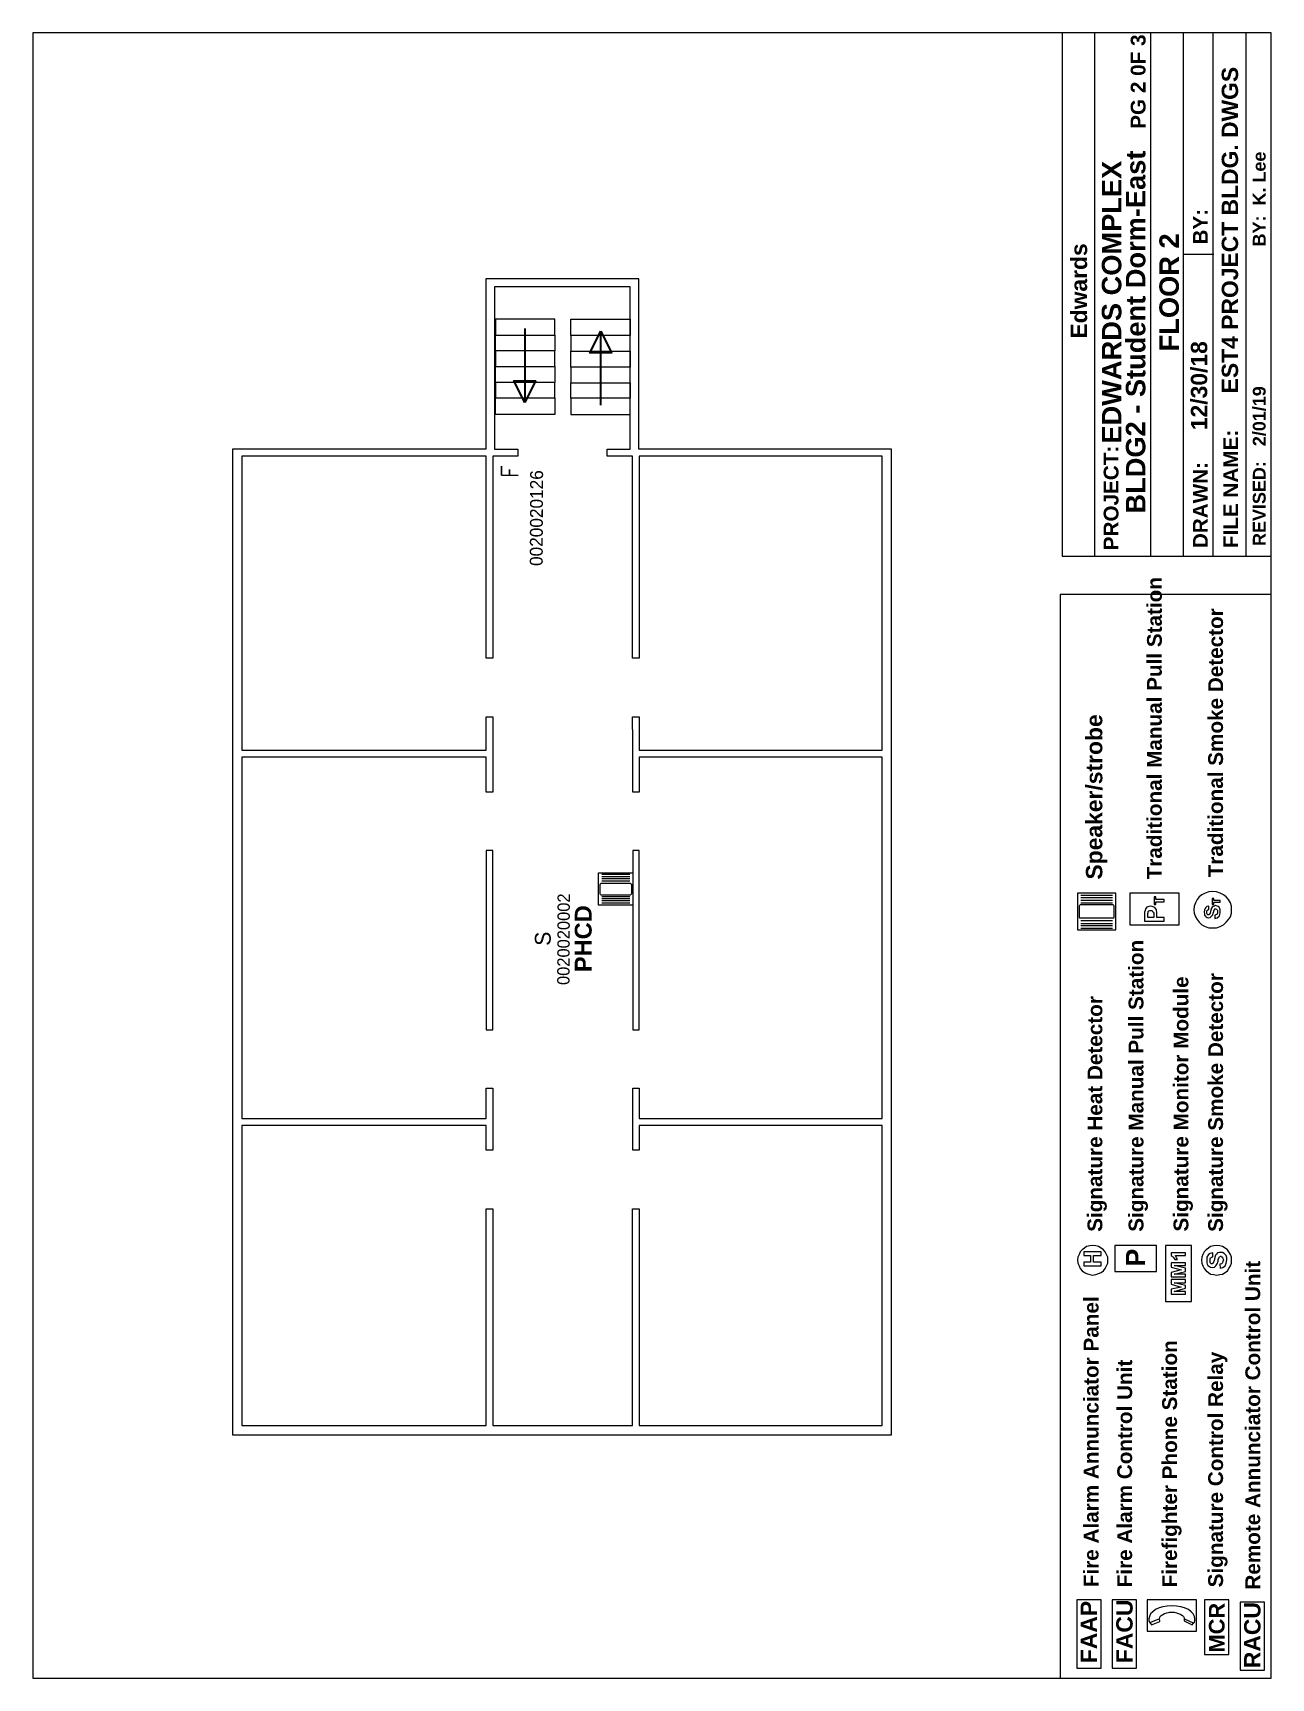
# Model space of a CAD drawing. Header units: inches. Extents: x -3.21 to 2.97, y -3.82 to 4.4.
import ezdxf
from ezdxf.enums import TextEntityAlignment as Align

# ---------------------------------------------------------------- set-up
doc = ezdxf.new("R2010")
doc.units = ezdxf.units.IN
doc.header["$MEASUREMENT"] = 0
doc.set_wipeout_variables(frame=1)
doc.layers.add('base', color=7, linetype='Continuous')
doc.layers.add('Floor 2 E', color=7, linetype='Continuous')
doc.layers.add('ETI - ADDRESSABLE DEVICE', color=1, linetype='Continuous', lineweight=60)
doc.layers.add('i-furn new', color=6, linetype='Continuous', lineweight=25)
doc.styles.add('0', font='arialbd.ttf', dxfattribs={"height": 1})
doc.styles.add('1', font='arialbd.ttf', dxfattribs={"height": 1})
doc.styles.add('18', font='arialbd.ttf', dxfattribs={"height": 1})
doc.styles.add('19', font='arialbd.ttf', dxfattribs={"height": 1})
doc.styles.add('2', font='arialbd.ttf', dxfattribs={"height": 1})
doc.styles.add('20', font='arialbd.ttf', dxfattribs={"height": 1})
doc.styles.add('3', font='arialbd.ttf', dxfattribs={"height": 1})
doc.styles.add('4', font='arialbd.ttf', dxfattribs={"height": 1})
doc.styles.add('5', font='arialbd.ttf', dxfattribs={"height": 1})
doc.styles.add('6', font='arialbd.ttf', dxfattribs={"height": 1})
doc.styles.add('7', font='arialbd.ttf', dxfattribs={"height": 1})
doc.styles.add('AAStandard', font='alfonso.shx')
doc.styles.add('RGV-TEXT', font='simplex', dxfattribs={"height": 0.09375})

msp = doc.modelspace()

# ---------------------------------------------------------------- texts
at = {"layer": 'base', "color": 250}
for s, height, style, p in [('EST4 PROJECT BLDG. DWGS', 0.08174, '2', (2.8064, 2.5999)), ('REVISED:   2/01/19                            BY:  K. Lee', 0.064225, '0', (2.9443, 1.8378)), ('EDWARDS COMPLEX', 0.097311, '0', (2.2233, 2.3491)), ('BY:', 0.07395, '0', (2.6551, 3.3431)), ('Edwards', 0.08174, '0', (2.0523, 2.8733)), ('12/30/18', 0.08174, '1', (2.6524, 2.4161)), ('FILE NAME:', 0.07395, '0', (2.8064, 1.827)), ('PROJECT:', 0.07395, '0', (2.209, 1.8162)), ('DRAWN:', 0.07395, '0', (2.6551, 1.827)), ('Traditional Manual Pull Station', 0.073953, '0', (2.4256, 0.1733)), ('Traditional Smoke Detector', 0.073953, '0', (2.7311, 0.1837)), ('Speaker/strobe', 0.08174, '0', (2.1283, 0.1722)), ('Signature Manual Pull Station', 0.073953, '0', (2.3337, -1.5865)), ('Signature Monitor Module', 0.073953, '0', (2.5581, -1.5854)), ('Signature Smoke Detector', 0.073953, '0', (2.7311, -1.5869)), ('Signature Heat Detector', 0.073953, '0', (2.1283, -1.5867)), ('P', 0.0954, '3', (2.3418, -1.7599)), ('Remote Annunciator Control Unit', 0.073953, '0', (2.9168, -3.3732)), ('Fire Alarm Annunciator Panel', 0.073953, '0', (2.1094, -3.3612)), ('Firefighter Phone Station', 0.073953, '0', (2.5014, -3.3622)), ('Signature Control Relay', 0.073953, '0', (2.7312, -3.362)), ('Fire Alarm Control Unit', 0.073953, '0', (2.277, -3.3617)), ('FAAP', 0.08174, '5', (2.1014, -3.7405)), ('FACU', 0.08174, '4', (2.2798, -3.7405)), ('MCR', 0.07786, '7', (2.7388, -3.6873)), ('RACU', 0.08174, '6', (2.9184, -3.7655))]:
    msp.add_text(s, height=height, rotation=90, dxfattribs=dict(at, style=style)).set_placement(p)
at = {"layer": 'Floor 2 E', "color": 250}
for s, height, style, p in [('PG 2 0F 3', 0.07407, '0', (2.3442, 3.9207)), ('BLDG2 - Student Dorm-East', 0.097311, '18', (2.3433, 1.9997)), ('FLOOR 2', 0.09731, '19', (2.5106, 2.8097)), ('PHCD', 0.08438, '20', (-0.4224, -0.2901))]:
    msp.add_text(s, height=height, rotation=90, dxfattribs=dict(at, style=style)).set_placement(p)

# ---------------------------------------------------------------- blocks, each defined once
blk = doc.blocks.new('SIGA-PS')
at = {"style": 'AAStandard', "flags": 1}
blk.add_attdef('FWK_DEVICE_TYPE', (-25.56, -23.98), '', height=7, dxfattribs=at)
blk.add_wipeout([(9.28, -0.35), (4.8, 7.4), (-4.15, 7.4), (-8.62, -0.35), (-4.15, -8.1), (4.8, -8.1)])
at = {"color": 7, "lineweight": 30, "flags": 4}
blk.add_attdef('SIGA-PS', text='', height=9, dxfattribs=at).set_placement((0.52, -5), align=Align.CENTER)
blk.add_attdef('FWK_DEVICE_ADDRESSES', (-25.72, -15.78), '', height=7)
blk = doc.blocks.new('OLDAVA1')
blk.add_wipeout([(-0.075, 0), (0.075, 0), (0.075, 0.15), (-0.075, 0.15)])
at = {"color": 7, "lineweight": 30, "style": 'RGV-TEXT', "flags": 8}
blk.add_attdef('AVA1', text='', height=0.0938, dxfattribs=at).set_placement((0, 0.075), align=Align.MIDDLE_CENTER)
blk = doc.blocks.new('SIGA-2781')
at = {"layer": 'ETI - ADDRESSABLE DEVICE', "xscale": 96.00000000000001, "yscale": 96.00000000000001, "zscale": 96.00000000000001}
blk.add_blockref('OLDAVA1', (11277.6, 7974.83), dxfattribs=at).add_auto_attribs({'AVA1': 'F'})
at = {"style": 'AAStandard', "flags": 1}
blk.add_attdef('FWK_DEVICE_TYPE', (11254.2, 7954.57), '', height=7, rotation=360, dxfattribs=at)
at = {"color": 7}
blk.add_attdef('FWK_DEVICE_ADDRESSES', (11210.96, 7966.2), '', height=7, rotation=360, dxfattribs=at)

# ---------------------------------------------------------------- linework, layer by layer
at = {"layer": 'base', "color": 250, "lineweight": 5}
for points, knots in [([(-3.2134, 4.3998), (-3.2134, 4.3998), (2.9714, 4.3998), (2.9714, 4.3998), (2.9714, 4.3998), (2.9714, 4.3998), (2.9714, -3.8152), (2.9714, -3.8152), (2.9714, -3.8152), (2.9714, -3.8152), (-3.2134, -3.8152), (-3.2134, -3.8152), (-3.2134, -3.8152), (-3.2134, -3.8152), (-3.2134, 4.3998), (-3.2134, 4.3998)], [0, 0, 0, 0, 0.2, 0.2, 0.2, 0.2, 0.4, 0.4, 0.4, 0.4, 0.6, 0.6, 0.6, 0.6, 1, 1, 1, 1]), ([(-3.2134, 4.3998), (-3.2134, 4.3998), (2.9714, 4.3998), (2.9714, 4.3998), (2.9714, 4.3998), (2.9714, 4.3998), (2.9714, -3.8152), (2.9714, -3.8152), (2.9714, -3.8152), (2.9714, -3.8152), (-3.2134, -3.8152), (-3.2134, -3.8152), (-3.2134, -3.8152), (-3.2134, -3.8152), (-3.2134, 4.3998), (-3.2134, 4.3998)], [0, 0, 0, 0, 0.2, 0.2, 0.2, 0.2, 0.4, 0.4, 0.4, 0.4, 0.6, 0.6, 0.6, 0.6, 1, 1, 1, 1]), ([(1.928, 4.3998), (1.928, 4.3998), (2.9714, 4.3998), (2.9714, 4.3998), (2.9714, 4.3998), (2.9714, 4.3998), (2.9714, 1.7867), (2.9714, 1.7867), (2.9714, 1.7867), (2.9714, 1.7867), (1.928, 1.7867), (1.928, 1.7867), (1.928, 1.7867), (1.928, 1.7867), (1.928, 4.3998), (1.928, 4.3998)], [0, 0, 0, 0, 0.2, 0.2, 0.2, 0.2, 0.4, 0.4, 0.4, 0.4, 0.6, 0.6, 0.6, 0.6, 1, 1, 1, 1]), ([(1.9183, 1.5949), (1.9183, 1.5949), (2.9714, 1.5949), (2.9714, 1.5949), (2.9714, 1.5949), (2.9714, 1.5949), (2.9714, -3.8151), (2.9714, -3.8151), (2.9714, -3.8151), (2.9714, -3.8151), (1.9183, -3.8151), (1.9183, -3.8151), (1.9183, -3.8151), (1.9183, -3.8151), (1.9183, 1.5949), (1.9183, 1.5949)], [0, 0, 0, 0, 0.2, 0.2, 0.2, 0.2, 0.4, 0.4, 0.4, 0.4, 0.6, 0.6, 0.6, 0.6, 1, 1, 1, 1]), ([(2.004, 0.1048), (2.004, 0.1048), (2.1959, 0.1048), (2.1959, 0.1048), (2.1959, 0.1048), (2.1959, 0.1048), (2.1959, -0.0789), (2.1959, -0.0789), (2.1959, -0.0789), (2.1959, -0.0789), (2.004, -0.0789), (2.004, -0.0789), (2.004, -0.0789), (2.004, -0.0789), (2.004, 0.1048), (2.004, 0.1048)], [0, 0, 0, 0, 0.2, 0.2, 0.2, 0.2, 0.4, 0.4, 0.4, 0.4, 0.6, 0.6, 0.6, 0.6, 1, 1, 1, 1]), ([(2.2662, 0.1048), (2.2662, 0.1048), (2.5122, 0.1048), (2.5122, 0.1048), (2.5122, 0.1048), (2.5122, 0.1048), (2.5122, -0.0546), (2.5122, -0.0546), (2.5122, -0.0546), (2.5122, -0.0546), (2.2662, -0.0546), (2.2662, -0.0546), (2.2662, -0.0546), (2.2662, -0.0546), (2.2662, 0.1048), (2.2662, 0.1048)], [0, 0, 0, 0, 0.2, 0.2, 0.2, 0.2, 0.4, 0.4, 0.4, 0.4, 0.6, 0.6, 0.6, 0.6, 1, 1, 1, 1]), ([(2.5852, 0.0211), (2.5852, 0.0211), (2.5879, 0.04), (2.5879, 0.04), (2.5879, 0.04), (2.5879, 0.04), (2.5933, 0.0562), (2.5933, 0.0562), (2.5933, 0.0562), (2.5933, 0.0562), (2.6014, 0.0724), (2.6014, 0.0724), (2.6014, 0.0724), (2.6014, 0.0724), (2.6122, 0.0859), (2.6122, 0.0859), (2.6122, 0.0859), (2.6122, 0.0859), (2.6257, 0.0967), (2.6257, 0.0967), (2.6257, 0.0967), (2.6257, 0.0967), (2.6419, 0.1048), (2.6419, 0.1048), (2.6419, 0.1048), (2.6419, 0.1048), (2.6609, 0.1102), (2.6609, 0.1102), (2.6609, 0.1102), (2.6609, 0.1102), (2.6798, 0.1129), (2.6798, 0.1129), (2.6798, 0.1129), (2.6798, 0.1129), (2.6987, 0.1102), (2.6987, 0.1102), (2.6987, 0.1102), (2.6987, 0.1102), (2.7176, 0.1048), (2.7176, 0.1048), (2.7176, 0.1048), (2.7176, 0.1048), (2.7339, 0.0967), (2.7339, 0.0967), (2.7339, 0.0967), (2.7339, 0.0967), (2.7474, 0.0859), (2.7474, 0.0859), (2.7474, 0.0859), (2.7474, 0.0859), (2.7582, 0.0724), (2.7582, 0.0724), (2.7582, 0.0724), (2.7582, 0.0724), (2.769, 0.0562), (2.769, 0.0562), (2.769, 0.0562), (2.769, 0.0562), (2.7744, 0.04), (2.7744, 0.04), (2.7744, 0.04), (2.7744, 0.04), (2.7744, 0.0211), (2.7744, 0.0211), (2.7744, 0.0211), (2.7744, 0.0211), (2.7744, 0.0048), (2.7744, 0.0048), (2.7744, 0.0048), (2.7744, 0.0048), (2.769, -0.0141), (2.769, -0.0141), (2.769, -0.0141), (2.769, -0.0141), (2.7582, -0.0276), (2.7582, -0.0276), (2.7582, -0.0276), (2.7582, -0.0276), (2.7474, -0.0411), (2.7474, -0.0411), (2.7474, -0.0411), (2.7474, -0.0411), (2.7339, -0.0546), (2.7339, -0.0546), (2.7339, -0.0546), (2.7339, -0.0546), (2.7176, -0.0627), (2.7176, -0.0627), (2.7176, -0.0627), (2.7176, -0.0627), (2.6987, -0.0681), (2.6987, -0.0681), (2.6987, -0.0681), (2.6987, -0.0681), (2.6798, -0.0681), (2.6798, -0.0681), (2.6798, -0.0681), (2.6798, -0.0681), (2.6609, -0.0681), (2.6609, -0.0681), (2.6609, -0.0681), (2.6609, -0.0681), (2.6419, -0.0627), (2.6419, -0.0627), (2.6419, -0.0627), (2.6419, -0.0627), (2.6257, -0.0546), (2.6257, -0.0546), (2.6257, -0.0546), (2.6257, -0.0546), (2.6122, -0.0411), (2.6122, -0.0411), (2.6122, -0.0411), (2.6122, -0.0411), (2.6014, -0.0276), (2.6014, -0.0276), (2.6014, -0.0276), (2.6014, -0.0276), (2.5933, -0.0141), (2.5933, -0.0141), (2.5933, -0.0141), (2.5933, -0.0141), (2.5879, 0.0048), (2.5879, 0.0048), (2.5879, 0.0048), (2.5879, 0.0048), (2.5852, 0.0211), (2.5852, 0.0211)], [0, 0, 0, 0, 0.030303, 0.030303, 0.030303, 0.030303, 0.060606, 0.060606, 0.060606, 0.060606, 0.090909, 0.090909, 0.090909, 0.090909, 0.121212, 0.121212, 0.121212, 0.121212, 0.151515, 0.151515, 0.151515, 0.151515, 0.181818, 0.181818, 0.181818, 0.181818, 0.212121, 0.212121, 0.212121, 0.212121, 0.242424, 0.242424, 0.242424, 0.242424, 0.272727, 0.272727, 0.272727, 0.272727, 0.30303, 0.30303, 0.30303, 0.30303, 0.333333, 0.333333, 0.333333, 0.333333, 0.363636, 0.363636, 0.363636, 0.363636, 0.393939, 0.393939, 0.393939, 0.393939, 0.424242, 0.424242, 0.424242, 0.424242, 0.454545, 0.454545, 0.454545, 0.454545, 0.484848, 0.484848, 0.484848, 0.484848, 0.515152, 0.515152, 0.515152, 0.515152, 0.545455, 0.545455, 0.545455, 0.545455, 0.575758, 0.575758, 0.575758, 0.575758, 0.606061, 0.606061, 0.606061, 0.606061, 0.636364, 0.636364, 0.636364, 0.636364, 0.666667, 0.666667, 0.666667, 0.666667, 0.69697, 0.69697, 0.69697, 0.69697, 0.727273, 0.727273, 0.727273, 0.727273, 0.757576, 0.757576, 0.757576, 0.757576, 0.787879, 0.787879, 0.787879, 0.787879, 0.818182, 0.818182, 0.818182, 0.818182, 0.848485, 0.848485, 0.848485, 0.848485, 0.878788, 0.878788, 0.878788, 0.878788, 0.909091, 0.909091, 0.909091, 0.909091, 0.939394, 0.939394, 0.939394, 0.939394, 1, 1, 1, 1]), ([(2.004, -1.7273), (2.004, -1.7273), (2.0067, -1.7138), (2.0067, -1.7138), (2.0067, -1.7138), (2.0067, -1.7138), (2.0121, -1.7003), (2.0121, -1.7003), (2.0121, -1.7003), (2.0121, -1.7003), (2.0175, -1.6868), (2.0175, -1.6868), (2.0175, -1.6868), (2.0175, -1.6868), (2.0283, -1.676), (2.0283, -1.676), (2.0283, -1.676), (2.0283, -1.676), (2.0391, -1.6679), (2.0391, -1.6679), (2.0391, -1.6679), (2.0391, -1.6679), (2.05, -1.6598), (2.05, -1.6598), (2.05, -1.6598), (2.05, -1.6598), (2.0662, -1.6571), (2.0662, -1.6571), (2.0662, -1.6571), (2.0662, -1.6571), (2.0797, -1.6544), (2.0797, -1.6544), (2.0797, -1.6544), (2.0797, -1.6544), (2.0959, -1.6571), (2.0959, -1.6571), (2.0959, -1.6571), (2.0959, -1.6571), (2.1094, -1.6598), (2.1094, -1.6598), (2.1094, -1.6598), (2.1094, -1.6598), (2.1229, -1.6679), (2.1229, -1.6679), (2.1229, -1.6679), (2.1229, -1.6679), (2.1338, -1.676), (2.1338, -1.676), (2.1338, -1.676), (2.1338, -1.676), (2.1419, -1.6868), (2.1419, -1.6868), (2.1419, -1.6868), (2.1419, -1.6868), (2.15, -1.7003), (2.15, -1.7003), (2.15, -1.7003), (2.15, -1.7003), (2.1554, -1.7138), (2.1554, -1.7138), (2.1554, -1.7138), (2.1554, -1.7138), (2.1554, -1.7273), (2.1554, -1.7273), (2.1554, -1.7273), (2.1554, -1.7273), (2.1554, -1.7435), (2.1554, -1.7435), (2.1554, -1.7435), (2.1554, -1.7435), (2.15, -1.7571), (2.15, -1.7571), (2.15, -1.7571), (2.15, -1.7571), (2.1419, -1.7706), (2.1419, -1.7706), (2.1419, -1.7706), (2.1419, -1.7706), (2.1338, -1.7814), (2.1338, -1.7814), (2.1338, -1.7814), (2.1338, -1.7814), (2.1229, -1.7895), (2.1229, -1.7895), (2.1229, -1.7895), (2.1229, -1.7895), (2.1094, -1.7949), (2.1094, -1.7949), (2.1094, -1.7949), (2.1094, -1.7949), (2.0959, -1.8003), (2.0959, -1.8003), (2.0959, -1.8003), (2.0959, -1.8003), (2.0797, -1.803), (2.0797, -1.803), (2.0797, -1.803), (2.0797, -1.803), (2.0662, -1.8003), (2.0662, -1.8003), (2.0662, -1.8003), (2.0662, -1.8003), (2.05, -1.7949), (2.05, -1.7949), (2.05, -1.7949), (2.05, -1.7949), (2.0391, -1.7895), (2.0391, -1.7895), (2.0391, -1.7895), (2.0391, -1.7895), (2.0283, -1.7814), (2.0283, -1.7814), (2.0283, -1.7814), (2.0283, -1.7814), (2.0175, -1.7706), (2.0175, -1.7706), (2.0175, -1.7706), (2.0175, -1.7706), (2.0121, -1.7571), (2.0121, -1.7571), (2.0121, -1.7571), (2.0121, -1.7571), (2.0067, -1.7435), (2.0067, -1.7435), (2.0067, -1.7435), (2.0067, -1.7435), (2.004, -1.7273), (2.004, -1.7273)], [0, 0, 0, 0, 0.030303, 0.030303, 0.030303, 0.030303, 0.060606, 0.060606, 0.060606, 0.060606, 0.090909, 0.090909, 0.090909, 0.090909, 0.121212, 0.121212, 0.121212, 0.121212, 0.151515, 0.151515, 0.151515, 0.151515, 0.181818, 0.181818, 0.181818, 0.181818, 0.212121, 0.212121, 0.212121, 0.212121, 0.242424, 0.242424, 0.242424, 0.242424, 0.272727, 0.272727, 0.272727, 0.272727, 0.30303, 0.30303, 0.30303, 0.30303, 0.333333, 0.333333, 0.333333, 0.333333, 0.363636, 0.363636, 0.363636, 0.363636, 0.393939, 0.393939, 0.393939, 0.393939, 0.424242, 0.424242, 0.424242, 0.424242, 0.454545, 0.454545, 0.454545, 0.454545, 0.484848, 0.484848, 0.484848, 0.484848, 0.515152, 0.515152, 0.515152, 0.515152, 0.545455, 0.545455, 0.545455, 0.545455, 0.575758, 0.575758, 0.575758, 0.575758, 0.606061, 0.606061, 0.606061, 0.606061, 0.636364, 0.636364, 0.636364, 0.636364, 0.666667, 0.666667, 0.666667, 0.666667, 0.69697, 0.69697, 0.69697, 0.69697, 0.727273, 0.727273, 0.727273, 0.727273, 0.757576, 0.757576, 0.757576, 0.757576, 0.787879, 0.787879, 0.787879, 0.787879, 0.818182, 0.818182, 0.818182, 0.818182, 0.848485, 0.848485, 0.848485, 0.848485, 0.878788, 0.878788, 0.878788, 0.878788, 0.909091, 0.909091, 0.909091, 0.909091, 0.939394, 0.939394, 0.939394, 0.939394, 1, 1, 1, 1]), ([(2.1905, -1.6544), (2.1905, -1.6544), (2.3987, -1.6544), (2.3987, -1.6544), (2.3987, -1.6544), (2.3987, -1.6544), (2.3987, -1.7841), (2.3987, -1.7841), (2.3987, -1.7841), (2.3987, -1.7841), (2.1905, -1.7841), (2.1905, -1.7841), (2.1905, -1.7841), (2.1905, -1.7841), (2.1905, -1.6544), (2.1905, -1.6544)], [0, 0, 0, 0, 0.2, 0.2, 0.2, 0.2, 0.4, 0.4, 0.4, 0.4, 0.6, 0.6, 0.6, 0.6, 1, 1, 1, 1]), ([(2.4446, -1.6544), (2.4446, -1.6544), (2.5744, -1.6544), (2.5744, -1.6544), (2.5744, -1.6544), (2.5744, -1.6544), (2.5744, -1.9354), (2.5744, -1.9354), (2.5744, -1.9354), (2.5744, -1.9354), (2.4446, -1.9354), (2.4446, -1.9354), (2.4446, -1.9354), (2.4446, -1.9354), (2.4446, -1.6544), (2.4446, -1.6544)], [0, 0, 0, 0, 0.2, 0.2, 0.2, 0.2, 0.4, 0.4, 0.4, 0.4, 0.6, 0.6, 0.6, 0.6, 1, 1, 1, 1]), ([(2.623, -1.73), (2.623, -1.73), (2.6257, -1.7138), (2.6257, -1.7138), (2.6257, -1.7138), (2.6257, -1.7138), (2.6311, -1.7003), (2.6311, -1.7003), (2.6311, -1.7003), (2.6311, -1.7003), (2.6365, -1.6868), (2.6365, -1.6868), (2.6365, -1.6868), (2.6365, -1.6868), (2.6473, -1.676), (2.6473, -1.676), (2.6473, -1.676), (2.6473, -1.676), (2.6582, -1.6679), (2.6582, -1.6679), (2.6582, -1.6679), (2.6582, -1.6679), (2.669, -1.6598), (2.669, -1.6598), (2.669, -1.6598), (2.669, -1.6598), (2.6852, -1.6571), (2.6852, -1.6571), (2.6852, -1.6571), (2.6852, -1.6571), (2.6987, -1.6544), (2.6987, -1.6544), (2.6987, -1.6544), (2.6987, -1.6544), (2.7149, -1.6571), (2.7149, -1.6571), (2.7149, -1.6571), (2.7149, -1.6571), (2.7284, -1.6598), (2.7284, -1.6598), (2.7284, -1.6598), (2.7284, -1.6598), (2.742, -1.6679), (2.742, -1.6679), (2.742, -1.6679), (2.742, -1.6679), (2.7528, -1.676), (2.7528, -1.676), (2.7528, -1.676), (2.7528, -1.676), (2.7609, -1.6868), (2.7609, -1.6868), (2.7609, -1.6868), (2.7609, -1.6868), (2.769, -1.7003), (2.769, -1.7003), (2.769, -1.7003), (2.769, -1.7003), (2.7744, -1.7138), (2.7744, -1.7138), (2.7744, -1.7138), (2.7744, -1.7138), (2.7744, -1.73), (2.7744, -1.73), (2.7744, -1.73), (2.7744, -1.73), (2.7744, -1.7435), (2.7744, -1.7435), (2.7744, -1.7435), (2.7744, -1.7435), (2.769, -1.7571), (2.769, -1.7571), (2.769, -1.7571), (2.769, -1.7571), (2.7609, -1.7706), (2.7609, -1.7706), (2.7609, -1.7706), (2.7609, -1.7706), (2.7528, -1.7814), (2.7528, -1.7814), (2.7528, -1.7814), (2.7528, -1.7814), (2.742, -1.7895), (2.742, -1.7895), (2.742, -1.7895), (2.742, -1.7895), (2.7284, -1.7976), (2.7284, -1.7976), (2.7284, -1.7976), (2.7284, -1.7976), (2.7149, -1.8003), (2.7149, -1.8003), (2.7149, -1.8003), (2.7149, -1.8003), (2.6987, -1.803), (2.6987, -1.803), (2.6987, -1.803), (2.6987, -1.803), (2.6852, -1.8003), (2.6852, -1.8003), (2.6852, -1.8003), (2.6852, -1.8003), (2.669, -1.7976), (2.669, -1.7976), (2.669, -1.7976), (2.669, -1.7976), (2.6582, -1.7895), (2.6582, -1.7895), (2.6582, -1.7895), (2.6582, -1.7895), (2.6473, -1.7814), (2.6473, -1.7814), (2.6473, -1.7814), (2.6473, -1.7814), (2.6365, -1.7706), (2.6365, -1.7706), (2.6365, -1.7706), (2.6365, -1.7706), (2.6311, -1.7571), (2.6311, -1.7571), (2.6311, -1.7571), (2.6311, -1.7571), (2.6257, -1.7435), (2.6257, -1.7435), (2.6257, -1.7435), (2.6257, -1.7435), (2.623, -1.73), (2.623, -1.73)], [0, 0, 0, 0, 0.030303, 0.030303, 0.030303, 0.030303, 0.060606, 0.060606, 0.060606, 0.060606, 0.090909, 0.090909, 0.090909, 0.090909, 0.121212, 0.121212, 0.121212, 0.121212, 0.151515, 0.151515, 0.151515, 0.151515, 0.181818, 0.181818, 0.181818, 0.181818, 0.212121, 0.212121, 0.212121, 0.212121, 0.242424, 0.242424, 0.242424, 0.242424, 0.272727, 0.272727, 0.272727, 0.272727, 0.30303, 0.30303, 0.30303, 0.30303, 0.333333, 0.333333, 0.333333, 0.333333, 0.363636, 0.363636, 0.363636, 0.363636, 0.393939, 0.393939, 0.393939, 0.393939, 0.424242, 0.424242, 0.424242, 0.424242, 0.454545, 0.454545, 0.454545, 0.454545, 0.484848, 0.484848, 0.484848, 0.484848, 0.515152, 0.515152, 0.515152, 0.515152, 0.545455, 0.545455, 0.545455, 0.545455, 0.575758, 0.575758, 0.575758, 0.575758, 0.606061, 0.606061, 0.606061, 0.606061, 0.636364, 0.636364, 0.636364, 0.636364, 0.666667, 0.666667, 0.666667, 0.666667, 0.69697, 0.69697, 0.69697, 0.69697, 0.727273, 0.727273, 0.727273, 0.727273, 0.757576, 0.757576, 0.757576, 0.757576, 0.787879, 0.787879, 0.787879, 0.787879, 0.818182, 0.818182, 0.818182, 0.818182, 0.848485, 0.848485, 0.848485, 0.848485, 0.878788, 0.878788, 0.878788, 0.878788, 0.909091, 0.909091, 0.909091, 0.909091, 0.939394, 0.939394, 0.939394, 0.939394, 1, 1, 1, 1]), ([(2.0015, -3.4243), (2.0015, -3.4243), (2.1231, -3.4243), (2.1231, -3.4243), (2.1231, -3.4243), (2.1231, -3.4243), (2.1231, -3.7648), (2.1231, -3.7648), (2.1231, -3.7648), (2.1231, -3.7648), (2.0015, -3.7648), (2.0015, -3.7648), (2.0015, -3.7648), (2.0015, -3.7648), (2.0015, -3.4243), (2.0015, -3.4243)], [0, 0, 0, 0, 0.2, 0.2, 0.2, 0.2, 0.4, 0.4, 0.4, 0.4, 0.6, 0.6, 0.6, 0.6, 1, 1, 1, 1]), ([(2.1772, -3.4243), (2.1772, -3.4243), (2.2988, -3.4243), (2.2988, -3.4243), (2.2988, -3.4243), (2.2988, -3.4243), (2.2988, -3.7648), (2.2988, -3.7648), (2.2988, -3.7648), (2.2988, -3.7648), (2.1772, -3.7648), (2.1772, -3.7648), (2.1772, -3.7648), (2.1772, -3.7648), (2.1772, -3.4243), (2.1772, -3.4243)], [0, 0, 0, 0, 0.2, 0.2, 0.2, 0.2, 0.4, 0.4, 0.4, 0.4, 0.6, 0.6, 0.6, 0.6, 1, 1, 1, 1]), ([(2.3529, -3.4243), (2.3529, -3.4243), (2.5988, -3.4243), (2.5988, -3.4243), (2.5988, -3.4243), (2.5988, -3.4243), (2.5988, -3.5811), (2.5988, -3.5811), (2.5988, -3.5811), (2.5988, -3.5811), (2.3529, -3.5811), (2.3529, -3.5811), (2.3529, -3.5811), (2.3529, -3.5811), (2.3529, -3.4243), (2.3529, -3.4243)], [0, 0, 0, 0, 0.2, 0.2, 0.2, 0.2, 0.4, 0.4, 0.4, 0.4, 0.6, 0.6, 0.6, 0.6, 1, 1, 1, 1]), ([(2.6392, -3.4244), (2.6392, -3.4244), (2.7609, -3.4244), (2.7609, -3.4244), (2.7609, -3.4244), (2.7609, -3.4244), (2.7609, -3.6969), (2.7609, -3.6969), (2.7609, -3.6969), (2.7609, -3.6969), (2.6392, -3.6969), (2.6392, -3.6969), (2.6392, -3.6969), (2.6392, -3.6969), (2.6392, -3.4244), (2.6392, -3.4244)], [0, 0, 0, 0, 0.2, 0.2, 0.2, 0.2, 0.4, 0.4, 0.4, 0.4, 0.6, 0.6, 0.6, 0.6, 1, 1, 1, 1]), ([(2.8169, -3.4358), (2.8169, -3.4358), (2.9386, -3.4358), (2.9386, -3.4358), (2.9386, -3.4358), (2.9386, -3.4358), (2.9386, -3.7763), (2.9386, -3.7763), (2.9386, -3.7763), (2.9386, -3.7763), (2.8169, -3.7763), (2.8169, -3.7763), (2.8169, -3.7763), (2.8169, -3.7763), (2.8169, -3.4358), (2.8169, -3.4358)], [0, 0, 0, 0, 0.2, 0.2, 0.2, 0.2, 0.4, 0.4, 0.4, 0.4, 0.6, 0.6, 0.6, 0.6, 1, 1, 1, 1])]:
    msp.add_open_spline(points, degree=3, knots=knots, dxfattribs=at)
for points in [[(2.0902, 1.7867), (2.0902, 1.7867), (2.0902, 4.3971), (2.0902, 4.3971)], [(2.3713, 1.7867), (2.3713, 1.7867), (2.3713, 4.3971), (2.3713, 4.3971)], [(2.5335, 1.7867), (2.5335, 1.7867), (2.5335, 4.3998), (2.5335, 4.3998)], [(2.6822, 1.7867), (2.6822, 1.7867), (2.6822, 4.3971), (2.6822, 4.3971)], [(2.8471, 1.7894), (2.8471, 1.7894), (2.8471, 4.3971), (2.8471, 4.3971)], [(2.5362, 3.2946), (2.5362, 3.2946), (2.6849, 3.2946), (2.6849, 3.2946)]]:
    msp.add_open_spline(points, degree=3, dxfattribs=at)
at = {"layer": 'base', "color": 250, "lineweight": 13}
for points in [[(2.0202, 0.094), (2.0202, 0.094), (2.1797, 0.094), (2.1797, 0.094)], [(2.0202, 0.0832), (2.0202, 0.0832), (2.1797, 0.0832), (2.1797, 0.0832)], [(2.0202, 0.0697), (2.0202, 0.0697), (2.1797, 0.0697), (2.1797, 0.0697)], [(2.0202, 0.0562), (2.0202, 0.0562), (2.1797, 0.0562), (2.1797, 0.0562)], [(2.0202, -0.033), (2.0202, -0.033), (2.1797, -0.033), (2.1797, -0.033)], [(2.0202, -0.0465), (2.0202, -0.0465), (2.1797, -0.0465), (2.1797, -0.0465)], [(2.0202, -0.0573), (2.0202, -0.0573), (2.1797, -0.0573), (2.1797, -0.0573)], [(2.0202, -0.0708), (2.0202, -0.0708), (2.1797, -0.0708), (2.1797, -0.0708)], [(2.3664, -3.5378), (2.3664, -3.5378), (2.4123, -3.5189), (2.4123, -3.5189)], [(2.5394, -3.5189), (2.5394, -3.5189), (2.5853, -3.5405), (2.5853, -3.5405)]]:
    msp.add_open_spline(points, degree=3, dxfattribs=at)
at = {"layer": 'base', "color": 250}
for points, knots in [([(2.3878, 0.0481), (2.3878, 0.0481), (2.3878, 0.0859), (2.3878, 0.0859), (2.3878, 0.0859), (2.3878, 0.0859), (2.396, 0.0859), (2.396, 0.0859), (2.396, 0.0859), (2.396, 0.0859), (2.396, 0.0724), (2.396, 0.0724), (2.396, 0.0724), (2.396, 0.0724), (2.4365, 0.0724), (2.4365, 0.0724), (2.4365, 0.0724), (2.4365, 0.0724), (2.4365, 0.0616), (2.4365, 0.0616), (2.4365, 0.0616), (2.4365, 0.0616), (2.396, 0.0616), (2.396, 0.0616), (2.396, 0.0616), (2.396, 0.0616), (2.396, 0.0481), (2.396, 0.0481), (2.396, 0.0481), (2.396, 0.0481), (2.3878, 0.0481), (2.3878, 0.0481)], [0, 0, 0, 0, 0.111111, 0.111111, 0.111111, 0.111111, 0.222222, 0.222222, 0.222222, 0.222222, 0.333333, 0.333333, 0.333333, 0.333333, 0.444444, 0.444444, 0.444444, 0.444444, 0.555556, 0.555556, 0.555556, 0.555556, 0.666667, 0.666667, 0.666667, 0.666667, 0.777778, 0.777778, 0.777778, 0.777778, 1, 1, 1, 1]), ([(2.3392, -0.0357), (2.3392, -0.0357), (2.3392, -0.0033), (2.3392, -0.0033), (2.3392, -0.0033), (2.3392, -0.0033), (2.3392, 0.0102), (2.3392, 0.0102), (2.3392, 0.0102), (2.3392, 0.0102), (2.3419, 0.0184), (2.3419, 0.0184), (2.3419, 0.0184), (2.3419, 0.0184), (2.3446, 0.0265), (2.3446, 0.0265), (2.3446, 0.0265), (2.3446, 0.0265), (2.35, 0.0346), (2.35, 0.0346), (2.35, 0.0346), (2.35, 0.0346), (2.3608, 0.0373), (2.3608, 0.0373), (2.3608, 0.0373), (2.3608, 0.0373), (2.3689, 0.04), (2.3689, 0.04), (2.3689, 0.04), (2.3689, 0.04), (2.377, 0.0373), (2.377, 0.0373), (2.377, 0.0373), (2.377, 0.0373), (2.3851, 0.0346), (2.3851, 0.0346), (2.3851, 0.0346), (2.3851, 0.0346), (2.3906, 0.0319), (2.3906, 0.0319), (2.3906, 0.0319), (2.3906, 0.0319), (2.396, 0.0265), (2.396, 0.0265), (2.396, 0.0265), (2.396, 0.0265), (2.3987, 0.0211), (2.3987, 0.0211), (2.3987, 0.0211), (2.3987, 0.0211), (2.3987, 0.0184), (2.3987, 0.0184), (2.3987, 0.0184), (2.3987, 0.0184), (2.4014, 0.0075), (2.4014, 0.0075), (2.4014, 0.0075), (2.4014, 0.0075), (2.4014, -0.0033), (2.4014, -0.0033), (2.4014, -0.0033), (2.4014, -0.0033), (2.4014, -0.0168), (2.4014, -0.0168), (2.4014, -0.0168), (2.4014, -0.0168), (2.4365, -0.0168), (2.4365, -0.0168), (2.4365, -0.0168), (2.4365, -0.0168), (2.4365, -0.0357), (2.4365, -0.0357), (2.4365, -0.0357), (2.4365, -0.0357), (2.3392, -0.0357), (2.3392, -0.0357)], [0, 0, 0, 0, 0.05, 0.05, 0.05, 0.05, 0.1, 0.1, 0.1, 0.1, 0.15, 0.15, 0.15, 0.15, 0.2, 0.2, 0.2, 0.2, 0.25, 0.25, 0.25, 0.25, 0.3, 0.3, 0.3, 0.3, 0.35, 0.35, 0.35, 0.35, 0.4, 0.4, 0.4, 0.4, 0.45, 0.45, 0.45, 0.45, 0.5, 0.5, 0.5, 0.5, 0.55, 0.55, 0.55, 0.55, 0.6, 0.6, 0.6, 0.6, 0.65, 0.65, 0.65, 0.65, 0.7, 0.7, 0.7, 0.7, 0.75, 0.75, 0.75, 0.75, 0.8, 0.8, 0.8, 0.8, 0.85, 0.85, 0.85, 0.85, 0.9, 0.9, 0.9, 0.9, 1, 1, 1, 1]), ([(2.3608, 0.0156), (2.3608, 0.0156), (2.3581, 0.0129), (2.3581, 0.0129), (2.3581, 0.0129), (2.3581, 0.0129), (2.3581, 0.0075), (2.3581, 0.0075), (2.3581, 0.0075), (2.3581, 0.0075), (2.3554, 0.0021), (2.3554, 0.0021), (2.3554, 0.0021), (2.3554, 0.0021), (2.3554, -0.006), (2.3554, -0.006), (2.3554, -0.006), (2.3554, -0.006), (2.3554, -0.0168), (2.3554, -0.0168), (2.3554, -0.0168), (2.3554, -0.0168), (2.3851, -0.0168), (2.3851, -0.0168), (2.3851, -0.0168), (2.3851, -0.0168), (2.3851, -0.006), (2.3851, -0.006), (2.3851, -0.006), (2.3851, -0.006), (2.3851, 0.0048), (2.3851, 0.0048), (2.3851, 0.0048), (2.3851, 0.0048), (2.3824, 0.0102), (2.3824, 0.0102), (2.3824, 0.0102), (2.3824, 0.0102), (2.3797, 0.0129), (2.3797, 0.0129), (2.3797, 0.0129), (2.3797, 0.0129), (2.377, 0.0156), (2.377, 0.0156), (2.377, 0.0156), (2.377, 0.0156), (2.3743, 0.0184), (2.3743, 0.0184), (2.3743, 0.0184), (2.3743, 0.0184), (2.3716, 0.0184), (2.3716, 0.0184), (2.3716, 0.0184), (2.3716, 0.0184), (2.3662, 0.0184), (2.3662, 0.0184), (2.3662, 0.0184), (2.3662, 0.0184), (2.3608, 0.0156), (2.3608, 0.0156)], [0, 0, 0, 0, 0.0625, 0.0625, 0.0625, 0.0625, 0.125, 0.125, 0.125, 0.125, 0.1875, 0.1875, 0.1875, 0.1875, 0.25, 0.25, 0.25, 0.25, 0.3125, 0.3125, 0.3125, 0.3125, 0.375, 0.375, 0.375, 0.375, 0.4375, 0.4375, 0.4375, 0.4375, 0.5, 0.5, 0.5, 0.5, 0.5625, 0.5625, 0.5625, 0.5625, 0.625, 0.625, 0.625, 0.625, 0.6875, 0.6875, 0.6875, 0.6875, 0.75, 0.75, 0.75, 0.75, 0.8125, 0.8125, 0.8125, 0.8125, 0.875, 0.875, 0.875, 0.875, 1, 1, 1, 1]), ([(2.6906, -0.006), (2.6906, -0.006), (2.696, -0.0033), (2.696, -0.0033), (2.696, -0.0033), (2.696, -0.0033), (2.7014, -0.0006), (2.7014, -0.0006), (2.7014, -0.0006), (2.7014, -0.0006), (2.7041, 0.0048), (2.7041, 0.0048), (2.7041, 0.0048), (2.7041, 0.0048), (2.7041, 0.0102), (2.7041, 0.0102), (2.7041, 0.0102), (2.7041, 0.0102), (2.7041, 0.0183), (2.7041, 0.0183), (2.7041, 0.0183), (2.7041, 0.0183), (2.7014, 0.0211), (2.7014, 0.0211), (2.7014, 0.0211), (2.7014, 0.0211), (2.6987, 0.0238), (2.6987, 0.0238), (2.6987, 0.0238), (2.6987, 0.0238), (2.6933, 0.0265), (2.6933, 0.0265), (2.6933, 0.0265), (2.6933, 0.0265), (2.6906, 0.0265), (2.6906, 0.0265), (2.6906, 0.0265), (2.6906, 0.0265), (2.6879, 0.0238), (2.6879, 0.0238), (2.6879, 0.0238), (2.6879, 0.0238), (2.6879, 0.0211), (2.6879, 0.0211), (2.6879, 0.0211), (2.6879, 0.0211), (2.6852, 0.0183), (2.6852, 0.0183), (2.6852, 0.0183), (2.6852, 0.0183), (2.6852, 0.0129), (2.6852, 0.0129), (2.6852, 0.0129), (2.6852, 0.0129), (2.6825, 0.0048), (2.6825, 0.0048), (2.6825, 0.0048), (2.6825, 0.0048), (2.6798, -0.0033), (2.6798, -0.0033), (2.6798, -0.0033), (2.6798, -0.0033), (2.6744, -0.0114), (2.6744, -0.0114), (2.6744, -0.0114), (2.6744, -0.0114), (2.6663, -0.0168), (2.6663, -0.0168), (2.6663, -0.0168), (2.6663, -0.0168), (2.6582, -0.0195), (2.6582, -0.0195), (2.6582, -0.0195), (2.6582, -0.0195), (2.6528, -0.0168), (2.6528, -0.0168), (2.6528, -0.0168), (2.6528, -0.0168), (2.6473, -0.0141), (2.6473, -0.0141), (2.6473, -0.0141), (2.6473, -0.0141), (2.6446, -0.0114), (2.6446, -0.0114), (2.6446, -0.0114), (2.6446, -0.0114), (2.6392, -0.006), (2.6392, -0.006), (2.6392, -0.006), (2.6392, -0.006), (2.6392, 0.0021), (2.6392, 0.0021), (2.6392, 0.0021), (2.6392, 0.0021), (2.6365, 0.0102), (2.6365, 0.0102), (2.6365, 0.0102), (2.6365, 0.0102), (2.6392, 0.0211), (2.6392, 0.0211), (2.6392, 0.0211), (2.6392, 0.0211), (2.6446, 0.0319), (2.6446, 0.0319), (2.6446, 0.0319), (2.6446, 0.0319), (2.6501, 0.0373), (2.6501, 0.0373), (2.6501, 0.0373), (2.6501, 0.0373), (2.6609, 0.04), (2.6609, 0.04), (2.6609, 0.04), (2.6609, 0.04), (2.6609, 0.0238), (2.6609, 0.0238), (2.6609, 0.0238), (2.6609, 0.0238), (2.6555, 0.0211), (2.6555, 0.0211), (2.6555, 0.0211), (2.6555, 0.0211), (2.6528, 0.0183), (2.6528, 0.0183), (2.6528, 0.0183), (2.6528, 0.0183), (2.6501, 0.0156), (2.6501, 0.0156), (2.6501, 0.0156), (2.6501, 0.0156), (2.6501, 0.0102), (2.6501, 0.0102), (2.6501, 0.0102), (2.6501, 0.0102), (2.6501, 0.0021), (2.6501, 0.0021), (2.6501, 0.0021), (2.6501, 0.0021), (2.6528, -0.0006), (2.6528, -0.0006), (2.6528, -0.0006), (2.6528, -0.0006), (2.6555, -0.0033), (2.6555, -0.0033), (2.6555, -0.0033), (2.6555, -0.0033), (2.6582, -0.0033), (2.6582, -0.0033), (2.6582, -0.0033), (2.6582, -0.0033), (2.6609, -0.0033), (2.6609, -0.0033), (2.6609, -0.0033), (2.6609, -0.0033), (2.6636, -0.0006), (2.6636, -0.0006), (2.6636, -0.0006), (2.6636, -0.0006), (2.6663, 0.0048), (2.6663, 0.0048), (2.6663, 0.0048), (2.6663, 0.0048), (2.669, 0.0129), (2.669, 0.0129), (2.669, 0.0129), (2.669, 0.0129), (2.6717, 0.0238), (2.6717, 0.0238), (2.6717, 0.0238), (2.6717, 0.0238), (2.6744, 0.0292), (2.6744, 0.0292), (2.6744, 0.0292), (2.6744, 0.0292), (2.6771, 0.0346), (2.6771, 0.0346), (2.6771, 0.0346), (2.6771, 0.0346), (2.6825, 0.0373), (2.6825, 0.0373), (2.6825, 0.0373), (2.6825, 0.0373), (2.6879, 0.04), (2.6879, 0.04), (2.6879, 0.04), (2.6879, 0.04), (2.6933, 0.0427), (2.6933, 0.0427), (2.6933, 0.0427), (2.6933, 0.0427), (2.7014, 0.04), (2.7014, 0.04), (2.7014, 0.04), (2.7014, 0.04), (2.7068, 0.0373), (2.7068, 0.0373), (2.7068, 0.0373), (2.7068, 0.0373), (2.7122, 0.0346), (2.7122, 0.0346), (2.7122, 0.0346), (2.7122, 0.0346), (2.7149, 0.0265), (2.7149, 0.0265), (2.7149, 0.0265), (2.7149, 0.0265), (2.7176, 0.0211), (2.7176, 0.0211), (2.7176, 0.0211), (2.7176, 0.0211), (2.7176, 0.0102), (2.7176, 0.0102), (2.7176, 0.0102), (2.7176, 0.0102), (2.7149, -0.0033), (2.7149, -0.0033), (2.7149, -0.0033), (2.7149, -0.0033), (2.7122, -0.0114), (2.7122, -0.0114), (2.7122, -0.0114), (2.7122, -0.0114), (2.7014, -0.0195), (2.7014, -0.0195), (2.7014, -0.0195), (2.7014, -0.0195), (2.6906, -0.0222), (2.6906, -0.0222), (2.6906, -0.0222), (2.6906, -0.0222), (2.6906, -0.006), (2.6906, -0.006)], [0, 0, 0, 0, 0.016949, 0.016949, 0.016949, 0.016949, 0.033898, 0.033898, 0.033898, 0.033898, 0.050847, 0.050847, 0.050847, 0.050847, 0.067797, 0.067797, 0.067797, 0.067797, 0.084746, 0.084746, 0.084746, 0.084746, 0.101695, 0.101695, 0.101695, 0.101695, 0.118644, 0.118644, 0.118644, 0.118644, 0.135593, 0.135593, 0.135593, 0.135593, 0.152542, 0.152542, 0.152542, 0.152542, 0.169492, 0.169492, 0.169492, 0.169492, 0.186441, 0.186441, 0.186441, 0.186441, 0.20339, 0.20339, 0.20339, 0.20339, 0.220339, 0.220339, 0.220339, 0.220339, 0.237288, 0.237288, 0.237288, 0.237288, 0.254237, 0.254237, 0.254237, 0.254237, 0.271186, 0.271186, 0.271186, 0.271186, 0.288136, 0.288136, 0.288136, 0.288136, 0.305085, 0.305085, 0.305085, 0.305085, 0.322034, 0.322034, 0.322034, 0.322034, 0.338983, 0.338983, 0.338983, 0.338983, 0.355932, 0.355932, 0.355932, 0.355932, 0.372881, 0.372881, 0.372881, 0.372881, 0.389831, 0.389831, 0.389831, 0.389831, 0.40678, 0.40678, 0.40678, 0.40678, 0.423729, 0.423729, 0.423729, 0.423729, 0.440678, 0.440678, 0.440678, 0.440678, 0.457627, 0.457627, 0.457627, 0.457627, 0.474576, 0.474576, 0.474576, 0.474576, 0.491525, 0.491525, 0.491525, 0.491525, 0.508475, 0.508475, 0.508475, 0.508475, 0.525424, 0.525424, 0.525424, 0.525424, 0.542373, 0.542373, 0.542373, 0.542373, 0.559322, 0.559322, 0.559322, 0.559322, 0.576271, 0.576271, 0.576271, 0.576271, 0.59322, 0.59322, 0.59322, 0.59322, 0.610169, 0.610169, 0.610169, 0.61017, 0.627119, 0.627119, 0.627119, 0.627119, 0.644068, 0.644068, 0.644068, 0.644068, 0.661017, 0.661017, 0.661017, 0.661017, 0.677966, 0.677966, 0.677966, 0.677966, 0.694915, 0.694915, 0.694915, 0.694915, 0.711864, 0.711864, 0.711864, 0.711864, 0.728814, 0.728814, 0.728814, 0.728814, 0.745763, 0.745763, 0.745763, 0.745763, 0.762712, 0.762712, 0.762712, 0.762712, 0.779661, 0.779661, 0.779661, 0.779661, 0.79661, 0.79661, 0.79661, 0.79661, 0.813559, 0.813559, 0.813559, 0.813559, 0.830508, 0.830508, 0.830508, 0.830508, 0.847458, 0.847458, 0.847458, 0.847458, 0.864407, 0.864407, 0.864407, 0.864407, 0.881356, 0.881356, 0.881356, 0.881356, 0.898305, 0.898305, 0.898305, 0.898305, 0.915254, 0.915254, 0.915254, 0.915254, 0.932203, 0.932203, 0.932203, 0.932203, 0.949153, 0.949153, 0.949153, 0.949153, 0.966102, 0.966102, 0.966102, 0.966102, 1, 1, 1, 1]), ([(2.6771, 0.0481), (2.6771, 0.0481), (2.6771, 0.0778), (2.6771, 0.0778), (2.6771, 0.0778), (2.6771, 0.0778), (2.6852, 0.0778), (2.6852, 0.0778), (2.6852, 0.0778), (2.6852, 0.0778), (2.6852, 0.067), (2.6852, 0.067), (2.6852, 0.067), (2.6852, 0.067), (2.7176, 0.067), (2.7176, 0.067), (2.7176, 0.067), (2.7176, 0.067), (2.7176, 0.0589), (2.7176, 0.0589), (2.7176, 0.0589), (2.7176, 0.0589), (2.6852, 0.0589), (2.6852, 0.0589), (2.6852, 0.0589), (2.6852, 0.0589), (2.6852, 0.0481), (2.6852, 0.0481), (2.6852, 0.0481), (2.6852, 0.0481), (2.6771, 0.0481), (2.6771, 0.0481)], [0, 0, 0, 0, 0.111111, 0.111111, 0.111111, 0.111111, 0.222222, 0.222222, 0.222222, 0.222222, 0.333333, 0.333333, 0.333333, 0.333333, 0.444444, 0.444444, 0.444444, 0.444444, 0.555556, 0.555556, 0.555556, 0.555556, 0.666667, 0.666667, 0.666667, 0.666667, 0.777778, 0.777778, 0.777778, 0.777778, 1, 1, 1, 1]), ([(2.0364, -1.7571), (2.0364, -1.7571), (2.0364, -1.7381), (2.0364, -1.7381), (2.0364, -1.7381), (2.0364, -1.7381), (2.0689, -1.7381), (2.0689, -1.7381), (2.0689, -1.7381), (2.0689, -1.7381), (2.0689, -1.7057), (2.0689, -1.7057), (2.0689, -1.7057), (2.0689, -1.7057), (2.0364, -1.7057), (2.0364, -1.7057), (2.0364, -1.7057), (2.0364, -1.7057), (2.0364, -1.6868), (2.0364, -1.6868), (2.0364, -1.6868), (2.0364, -1.6868), (2.1229, -1.6868), (2.1229, -1.6868), (2.1229, -1.6868), (2.1229, -1.6868), (2.1229, -1.7057), (2.1229, -1.7057), (2.1229, -1.7057), (2.1229, -1.7057), (2.0851, -1.7057), (2.0851, -1.7057), (2.0851, -1.7057), (2.0851, -1.7057), (2.0851, -1.7381), (2.0851, -1.7381), (2.0851, -1.7381), (2.0851, -1.7381), (2.1229, -1.7381), (2.1229, -1.7381), (2.1229, -1.7381), (2.1229, -1.7381), (2.1229, -1.7571), (2.1229, -1.7571), (2.1229, -1.7571), (2.1229, -1.7571), (2.0364, -1.7571), (2.0364, -1.7571)], [0, 0, 0, 0, 0.076923, 0.076923, 0.076923, 0.076923, 0.153846, 0.153846, 0.153846, 0.153846, 0.230769, 0.230769, 0.230769, 0.230769, 0.307692, 0.307692, 0.307692, 0.307692, 0.384615, 0.384615, 0.384615, 0.384615, 0.461538, 0.461538, 0.461538, 0.461538, 0.538462, 0.538462, 0.538462, 0.538462, 0.615385, 0.615385, 0.615385, 0.615385, 0.692308, 0.692308, 0.692308, 0.692308, 0.769231, 0.769231, 0.769231, 0.769231, 0.846154, 0.846154, 0.846154, 0.846154, 1, 1, 1, 1]), ([(2.4906, -1.7246), (2.4906, -1.7246), (2.4879, -1.7192), (2.4879, -1.7192), (2.4879, -1.7192), (2.4879, -1.7192), (2.4825, -1.7138), (2.4825, -1.7138), (2.4825, -1.7138), (2.4825, -1.7138), (2.477, -1.7084), (2.477, -1.7084), (2.477, -1.7084), (2.477, -1.7084), (2.4716, -1.7057), (2.4716, -1.7057), (2.4716, -1.7057), (2.4716, -1.7057), (2.4716, -1.6922), (2.4716, -1.6922), (2.4716, -1.6922), (2.4716, -1.6922), (2.5446, -1.6922), (2.5446, -1.6922), (2.5446, -1.6922), (2.5446, -1.6922), (2.5446, -1.7057), (2.5446, -1.7057), (2.5446, -1.7057), (2.5446, -1.7057), (2.4933, -1.7057), (2.4933, -1.7057), (2.4933, -1.7057), (2.4933, -1.7057), (2.4987, -1.7165), (2.4987, -1.7165), (2.4987, -1.7165), (2.4987, -1.7165), (2.5041, -1.7246), (2.5041, -1.7246), (2.5041, -1.7246), (2.5041, -1.7246), (2.4906, -1.7246), (2.4906, -1.7246)], [0, 0, 0, 0, 0.083333, 0.083333, 0.083333, 0.083333, 0.166667, 0.166667, 0.166667, 0.166667, 0.25, 0.25, 0.25, 0.25, 0.333333, 0.333333, 0.333333, 0.333333, 0.416667, 0.416667, 0.416667, 0.416667, 0.5, 0.5, 0.5, 0.5, 0.583333, 0.583333, 0.583333, 0.583333, 0.666667, 0.666667, 0.666667, 0.666667, 0.75, 0.75, 0.75, 0.75, 0.833333, 0.833333, 0.833333, 0.833333, 1, 1, 1, 1]), ([(2.7149, -1.7489), (2.7149, -1.7489), (2.723, -1.7462), (2.723, -1.7462), (2.723, -1.7462), (2.723, -1.7462), (2.7284, -1.7408), (2.7284, -1.7408), (2.7284, -1.7408), (2.7284, -1.7408), (2.7311, -1.7354), (2.7311, -1.7354), (2.7311, -1.7354), (2.7311, -1.7354), (2.7338, -1.7273), (2.7338, -1.7273), (2.7338, -1.7273), (2.7338, -1.7273), (2.7311, -1.7192), (2.7311, -1.7192), (2.7311, -1.7192), (2.7311, -1.7192), (2.7284, -1.7138), (2.7284, -1.7138), (2.7284, -1.7138), (2.7284, -1.7138), (2.7257, -1.7111), (2.7257, -1.7111), (2.7257, -1.7111), (2.7257, -1.7111), (2.7203, -1.7084), (2.7203, -1.7084), (2.7203, -1.7084), (2.7203, -1.7084), (2.7176, -1.7084), (2.7176, -1.7084), (2.7176, -1.7084), (2.7176, -1.7084), (2.7149, -1.7111), (2.7149, -1.7111), (2.7149, -1.7111), (2.7149, -1.7111), (2.7122, -1.7138), (2.7122, -1.7138), (2.7122, -1.7138), (2.7122, -1.7138), (2.7095, -1.7192), (2.7095, -1.7192), (2.7095, -1.7192), (2.7095, -1.7192), (2.7068, -1.7246), (2.7068, -1.7246), (2.7068, -1.7246), (2.7068, -1.7246), (2.7068, -1.7327), (2.7068, -1.7327), (2.7068, -1.7327), (2.7068, -1.7327), (2.7014, -1.7462), (2.7014, -1.7462), (2.7014, -1.7462), (2.7014, -1.7462), (2.696, -1.7571), (2.696, -1.7571), (2.696, -1.7571), (2.696, -1.7571), (2.6879, -1.7625), (2.6879, -1.7625), (2.6879, -1.7625), (2.6879, -1.7625), (2.6771, -1.7652), (2.6771, -1.7652), (2.6771, -1.7652), (2.6771, -1.7652), (2.669, -1.7625), (2.669, -1.7625), (2.669, -1.7625), (2.669, -1.7625), (2.6636, -1.7598), (2.6636, -1.7598), (2.6636, -1.7598), (2.6636, -1.7598), (2.6555, -1.7544), (2.6555, -1.7544), (2.6555, -1.7544), (2.6555, -1.7544), (2.6528, -1.7489), (2.6528, -1.7489), (2.6528, -1.7489), (2.6528, -1.7489), (2.6501, -1.7408), (2.6501, -1.7408), (2.6501, -1.7408), (2.6501, -1.7408), (2.6501, -1.73), (2.6501, -1.73), (2.6501, -1.73), (2.6501, -1.73), (2.6501, -1.7138), (2.6501, -1.7138), (2.6501, -1.7138), (2.6501, -1.7138), (2.6582, -1.7003), (2.6582, -1.7003), (2.6582, -1.7003), (2.6582, -1.7003), (2.6663, -1.6949), (2.6663, -1.6949), (2.6663, -1.6949), (2.6663, -1.6949), (2.6798, -1.6922), (2.6798, -1.6922), (2.6798, -1.6922), (2.6798, -1.6922), (2.6798, -1.7111), (2.6798, -1.7111), (2.6798, -1.7111), (2.6798, -1.7111), (2.6744, -1.7138), (2.6744, -1.7138), (2.6744, -1.7138), (2.6744, -1.7138), (2.669, -1.7165), (2.669, -1.7165), (2.669, -1.7165), (2.669, -1.7165), (2.6663, -1.7219), (2.6663, -1.7219), (2.6663, -1.7219), (2.6663, -1.7219), (2.6663, -1.73), (2.6663, -1.73), (2.6663, -1.73), (2.6663, -1.73), (2.6663, -1.7381), (2.6663, -1.7381), (2.6663, -1.7381), (2.6663, -1.7381), (2.669, -1.7435), (2.669, -1.7435), (2.669, -1.7435), (2.669, -1.7435), (2.6717, -1.7462), (2.6717, -1.7462), (2.6717, -1.7462), (2.6717, -1.7462), (2.6744, -1.7462), (2.6744, -1.7462), (2.6744, -1.7462), (2.6744, -1.7462), (2.6771, -1.7462), (2.6771, -1.7462), (2.6771, -1.7462), (2.6771, -1.7462), (2.6798, -1.7435), (2.6798, -1.7435), (2.6798, -1.7435), (2.6798, -1.7435), (2.6852, -1.7354), (2.6852, -1.7354), (2.6852, -1.7354), (2.6852, -1.7354), (2.6879, -1.7246), (2.6879, -1.7246), (2.6879, -1.7246), (2.6879, -1.7246), (2.6906, -1.7138), (2.6906, -1.7138), (2.6906, -1.7138), (2.6906, -1.7138), (2.6933, -1.703), (2.6933, -1.703), (2.6933, -1.703), (2.6933, -1.703), (2.6987, -1.6976), (2.6987, -1.6976), (2.6987, -1.6976), (2.6987, -1.6976), (2.7041, -1.6922), (2.7041, -1.6922), (2.7041, -1.6922), (2.7041, -1.6922), (2.7122, -1.6895), (2.7122, -1.6895), (2.7122, -1.6895), (2.7122, -1.6895), (2.7203, -1.6895), (2.7203, -1.6895), (2.7203, -1.6895), (2.7203, -1.6895), (2.7284, -1.6895), (2.7284, -1.6895), (2.7284, -1.6895), (2.7284, -1.6895), (2.7366, -1.6949), (2.7366, -1.6949), (2.7366, -1.6949), (2.7366, -1.6949), (2.742, -1.7003), (2.742, -1.7003), (2.742, -1.7003), (2.742, -1.7003), (2.7474, -1.7057), (2.7474, -1.7057), (2.7474, -1.7057), (2.7474, -1.7057), (2.7501, -1.7165), (2.7501, -1.7165), (2.7501, -1.7165), (2.7501, -1.7165), (2.7501, -1.7273), (2.7501, -1.7273), (2.7501, -1.7273), (2.7501, -1.7273), (2.7474, -1.7435), (2.7474, -1.7435), (2.7474, -1.7435), (2.7474, -1.7435), (2.742, -1.7571), (2.742, -1.7571), (2.742, -1.7571), (2.742, -1.7571), (2.7311, -1.7652), (2.7311, -1.7652), (2.7311, -1.7652), (2.7311, -1.7652), (2.7176, -1.7679), (2.7176, -1.7679), (2.7176, -1.7679), (2.7176, -1.7679), (2.7149, -1.7489), (2.7149, -1.7489)], [0, 0, 0, 0, 0.016949, 0.016949, 0.016949, 0.016949, 0.033898, 0.033898, 0.033898, 0.033898, 0.050847, 0.050847, 0.050847, 0.050847, 0.067797, 0.067797, 0.067797, 0.067797, 0.084746, 0.084746, 0.084746, 0.084746, 0.101695, 0.101695, 0.101695, 0.101695, 0.118644, 0.118644, 0.118644, 0.118644, 0.135593, 0.135593, 0.135593, 0.135593, 0.152542, 0.152542, 0.152542, 0.152542, 0.169492, 0.169492, 0.169492, 0.169492, 0.186441, 0.186441, 0.186441, 0.186441, 0.20339, 0.20339, 0.20339, 0.20339, 0.220339, 0.220339, 0.220339, 0.220339, 0.237288, 0.237288, 0.237288, 0.237288, 0.254237, 0.254237, 0.254237, 0.254237, 0.271186, 0.271186, 0.271186, 0.271186, 0.288136, 0.288136, 0.288136, 0.288136, 0.305085, 0.305085, 0.305085, 0.305085, 0.322034, 0.322034, 0.322034, 0.322034, 0.338983, 0.338983, 0.338983, 0.338983, 0.355932, 0.355932, 0.355932, 0.355932, 0.372881, 0.372881, 0.372881, 0.372881, 0.389831, 0.389831, 0.389831, 0.389831, 0.40678, 0.40678, 0.40678, 0.40678, 0.423729, 0.423729, 0.423729, 0.423729, 0.440678, 0.440678, 0.440678, 0.440678, 0.457627, 0.457627, 0.457627, 0.457627, 0.474576, 0.474576, 0.474576, 0.474576, 0.491525, 0.491525, 0.491525, 0.491525, 0.508475, 0.508475, 0.508475, 0.508475, 0.525424, 0.525424, 0.525424, 0.525424, 0.542373, 0.542373, 0.542373, 0.542373, 0.559322, 0.559322, 0.559322, 0.559322, 0.576271, 0.576271, 0.576271, 0.576271, 0.59322, 0.59322, 0.59322, 0.59322, 0.610169, 0.610169, 0.610169, 0.61017, 0.627119, 0.627119, 0.627119, 0.627119, 0.644068, 0.644068, 0.644068, 0.644068, 0.661017, 0.661017, 0.661017, 0.661017, 0.677966, 0.677966, 0.677966, 0.677966, 0.694915, 0.694915, 0.694915, 0.694915, 0.711864, 0.711864, 0.711864, 0.711864, 0.728814, 0.728814, 0.728814, 0.728814, 0.745763, 0.745763, 0.745763, 0.745763, 0.762712, 0.762712, 0.762712, 0.762712, 0.779661, 0.779661, 0.779661, 0.779661, 0.79661, 0.79661, 0.79661, 0.79661, 0.813559, 0.813559, 0.813559, 0.813559, 0.830508, 0.830508, 0.830508, 0.830508, 0.847458, 0.847458, 0.847458, 0.847458, 0.864407, 0.864407, 0.864407, 0.864407, 0.881356, 0.881356, 0.881356, 0.881356, 0.898305, 0.898305, 0.898305, 0.898305, 0.915254, 0.915254, 0.915254, 0.915254, 0.932203, 0.932203, 0.932203, 0.932203, 0.949153, 0.949153, 0.949153, 0.949153, 0.966102, 0.966102, 0.966102, 0.966102, 1, 1, 1, 1]), ([(2.4716, -1.8111), (2.4716, -1.8111), (2.4716, -1.7895), (2.4716, -1.7895), (2.4716, -1.7895), (2.4716, -1.7895), (2.523, -1.776), (2.523, -1.776), (2.523, -1.776), (2.523, -1.776), (2.4716, -1.7625), (2.4716, -1.7625), (2.4716, -1.7625), (2.4716, -1.7625), (2.4716, -1.7408), (2.4716, -1.7408), (2.4716, -1.7408), (2.4716, -1.7408), (2.5446, -1.7408), (2.5446, -1.7408), (2.5446, -1.7408), (2.5446, -1.7408), (2.5446, -1.7544), (2.5446, -1.7544), (2.5446, -1.7544), (2.5446, -1.7544), (2.4879, -1.7544), (2.4879, -1.7544), (2.4879, -1.7544), (2.4879, -1.7544), (2.5446, -1.7679), (2.5446, -1.7679), (2.5446, -1.7679), (2.5446, -1.7679), (2.5446, -1.7841), (2.5446, -1.7841), (2.5446, -1.7841), (2.5446, -1.7841), (2.4879, -1.7976), (2.4879, -1.7976), (2.4879, -1.7976), (2.4879, -1.7976), (2.5446, -1.7976), (2.5446, -1.7976), (2.5446, -1.7976), (2.5446, -1.7976), (2.5446, -1.8111), (2.5446, -1.8111), (2.5446, -1.8111), (2.5446, -1.8111), (2.4716, -1.8111), (2.4716, -1.8111)], [0, 0, 0, 0, 0.071429, 0.071429, 0.071429, 0.071429, 0.142857, 0.142857, 0.142857, 0.142857, 0.214286, 0.214286, 0.214286, 0.214286, 0.285714, 0.285714, 0.285714, 0.285714, 0.357143, 0.357143, 0.357143, 0.357143, 0.428571, 0.428571, 0.428571, 0.428571, 0.5, 0.5, 0.5, 0.5, 0.571429, 0.571429, 0.571429, 0.571429, 0.642857, 0.642857, 0.642857, 0.642857, 0.714286, 0.714286, 0.714286, 0.714286, 0.785714, 0.785714, 0.785714, 0.785714, 0.857143, 0.857143, 0.857143, 0.857143, 1, 1, 1, 1]), ([(2.4716, -1.8976), (2.4716, -1.8976), (2.4716, -1.8733), (2.4716, -1.8733), (2.4716, -1.8733), (2.4716, -1.8733), (2.523, -1.8624), (2.523, -1.8624), (2.523, -1.8624), (2.523, -1.8624), (2.4716, -1.8489), (2.4716, -1.8489), (2.4716, -1.8489), (2.4716, -1.8489), (2.4716, -1.8246), (2.4716, -1.8246), (2.4716, -1.8246), (2.4716, -1.8246), (2.5446, -1.8246), (2.5446, -1.8246), (2.5446, -1.8246), (2.5446, -1.8246), (2.5446, -1.8408), (2.5446, -1.8408), (2.5446, -1.8408), (2.5446, -1.8408), (2.4879, -1.8408), (2.4879, -1.8408), (2.4879, -1.8408), (2.4879, -1.8408), (2.5446, -1.8543), (2.5446, -1.8543), (2.5446, -1.8543), (2.5446, -1.8543), (2.5446, -1.8678), (2.5446, -1.8678), (2.5446, -1.8678), (2.5446, -1.8678), (2.4879, -1.8841), (2.4879, -1.8841), (2.4879, -1.8841), (2.4879, -1.8841), (2.5446, -1.8841), (2.5446, -1.8841), (2.5446, -1.8841), (2.5446, -1.8841), (2.5446, -1.8976), (2.5446, -1.8976), (2.5446, -1.8976), (2.5446, -1.8976), (2.4716, -1.8976), (2.4716, -1.8976)], [0, 0, 0, 0, 0.071429, 0.071429, 0.071429, 0.071429, 0.142857, 0.142857, 0.142857, 0.142857, 0.214286, 0.214286, 0.214286, 0.214286, 0.285714, 0.285714, 0.285714, 0.285714, 0.357143, 0.357143, 0.357143, 0.357143, 0.428571, 0.428571, 0.428571, 0.428571, 0.5, 0.5, 0.5, 0.5, 0.571429, 0.571429, 0.571429, 0.571429, 0.642857, 0.642857, 0.642857, 0.642857, 0.714286, 0.714286, 0.714286, 0.714286, 0.785714, 0.785714, 0.785714, 0.785714, 0.857143, 0.857143, 0.857143, 0.857143, 1, 1, 1, 1])]:
    msp.add_open_spline(points, degree=3, knots=knots, dxfattribs=at)
at = {"layer": 'base', "color": 250, "lineweight": 13}
for points, knots in [([(2.0121, -0.0141), (2.0121, -0.0141), (2.0121, 0.04), (2.0121, 0.04), (2.0121, 0.04), (2.0121, 0.04), (2.0148, 0.0427), (2.0148, 0.0427), (2.0148, 0.0427), (2.0148, 0.0427), (2.0175, 0.0454), (2.0175, 0.0454), (2.0175, 0.0454), (2.0175, 0.0454), (2.1824, 0.0454), (2.1824, 0.0454), (2.1824, 0.0454), (2.1824, 0.0454), (2.1851, 0.0427), (2.1851, 0.0427), (2.1851, 0.0427), (2.1851, 0.0427), (2.1878, 0.04), (2.1878, 0.04), (2.1878, 0.04), (2.1878, 0.04), (2.1878, -0.0141), (2.1878, -0.0141), (2.1878, -0.0141), (2.1878, -0.0141), (2.1851, -0.0195), (2.1851, -0.0195), (2.1851, -0.0195), (2.1851, -0.0195), (2.1824, -0.0195), (2.1824, -0.0195), (2.1824, -0.0195), (2.1824, -0.0195), (2.0175, -0.0195), (2.0175, -0.0195), (2.0175, -0.0195), (2.0175, -0.0195), (2.0148, -0.0195), (2.0148, -0.0195), (2.0148, -0.0195), (2.0148, -0.0195), (2.0121, -0.0141), (2.0121, -0.0141)], [0, 0, 0, 0, 0.076923, 0.076923, 0.076923, 0.076923, 0.153846, 0.153846, 0.153846, 0.153846, 0.230769, 0.230769, 0.230769, 0.230769, 0.307692, 0.307692, 0.307692, 0.307692, 0.384615, 0.384615, 0.384615, 0.384615, 0.461538, 0.461538, 0.461538, 0.461538, 0.538462, 0.538462, 0.538462, 0.538462, 0.615385, 0.615385, 0.615385, 0.615385, 0.692308, 0.692308, 0.692308, 0.692308, 0.769231, 0.769231, 0.769231, 0.769231, 0.846154, 0.846154, 0.846154, 0.846154, 1, 1, 1, 1]), ([(2.5772, -3.5486), (2.5772, -3.5486), (2.5772, -3.5486), (2.5772, -3.5486), (2.5772, -3.5486), (2.5772, -3.5486), (2.5367, -3.5297), (2.5367, -3.5297), (2.5367, -3.5297), (2.5367, -3.5297), (2.5367, -3.5243), (2.5367, -3.5243), (2.5367, -3.5243), (2.5367, -3.5243), (2.5367, -3.5216), (2.5367, -3.5216), (2.5367, -3.5216), (2.5367, -3.5216), (2.5367, -3.5135), (2.5367, -3.5135), (2.5367, -3.5135), (2.5367, -3.5135), (2.534, -3.5081), (2.534, -3.5081), (2.534, -3.5081), (2.534, -3.5081), (2.5286, -3.5027), (2.5286, -3.5027), (2.5286, -3.5027), (2.5286, -3.5027), (2.5205, -3.4973), (2.5205, -3.4973), (2.5205, -3.4973), (2.5205, -3.4973), (2.5096, -3.4919), (2.5096, -3.4919), (2.5096, -3.4919), (2.5096, -3.4919), (2.4988, -3.4892), (2.4988, -3.4892), (2.4988, -3.4892), (2.4988, -3.4892), (2.488, -3.4865), (2.488, -3.4865), (2.488, -3.4865), (2.488, -3.4865), (2.4745, -3.4865), (2.4745, -3.4865), (2.4745, -3.4865), (2.4745, -3.4865), (2.4637, -3.4865), (2.4637, -3.4865), (2.4637, -3.4865), (2.4637, -3.4865), (2.4502, -3.4892), (2.4502, -3.4892), (2.4502, -3.4892), (2.4502, -3.4892), (2.4394, -3.4919), (2.4394, -3.4919), (2.4394, -3.4919), (2.4394, -3.4919), (2.4312, -3.4973), (2.4312, -3.4973), (2.4312, -3.4973), (2.4312, -3.4973), (2.4231, -3.5027), (2.4231, -3.5027), (2.4231, -3.5027), (2.4231, -3.5027), (2.4177, -3.5081), (2.4177, -3.5081), (2.4177, -3.5081), (2.4177, -3.5081), (2.415, -3.5135), (2.415, -3.5135), (2.415, -3.5135), (2.415, -3.5135), (2.4123, -3.5216), (2.4123, -3.5216), (2.4123, -3.5216), (2.4123, -3.5216), (2.415, -3.527), (2.415, -3.527), (2.415, -3.527), (2.415, -3.527), (2.415, -3.5324), (2.415, -3.5324), (2.415, -3.5324), (2.415, -3.5324), (2.3745, -3.5486), (2.3745, -3.5486), (2.3745, -3.5486), (2.3745, -3.5486), (2.3691, -3.5432), (2.3691, -3.5432), (2.3691, -3.5432), (2.3691, -3.5432), (2.3637, -3.5351), (2.3637, -3.5351), (2.3637, -3.5351), (2.3637, -3.5351), (2.361, -3.527), (2.361, -3.527), (2.361, -3.527), (2.361, -3.527), (2.361, -3.5189), (2.361, -3.5189), (2.361, -3.5189), (2.361, -3.5189), (2.3637, -3.5081), (2.3637, -3.5081), (2.3637, -3.5081), (2.3637, -3.5081), (2.3691, -3.4946), (2.3691, -3.4946), (2.3691, -3.4946), (2.3691, -3.4946), (2.3799, -3.4838), (2.3799, -3.4838), (2.3799, -3.4838), (2.3799, -3.4838), (2.3934, -3.473), (2.3934, -3.473), (2.3934, -3.473), (2.3934, -3.473), (2.4123, -3.4649), (2.4123, -3.4649), (2.4123, -3.4649), (2.4123, -3.4649), (2.4312, -3.4595), (2.4312, -3.4595), (2.4312, -3.4595), (2.4312, -3.4595), (2.4529, -3.4568), (2.4529, -3.4568), (2.4529, -3.4568), (2.4529, -3.4568), (2.4772, -3.454), (2.4772, -3.454), (2.4772, -3.454), (2.4772, -3.454), (2.4988, -3.4568), (2.4988, -3.4568), (2.4988, -3.4568), (2.4988, -3.4568), (2.5205, -3.4595), (2.5205, -3.4595), (2.5205, -3.4595), (2.5205, -3.4595), (2.5394, -3.4649), (2.5394, -3.4649), (2.5394, -3.4649), (2.5394, -3.4649), (2.5583, -3.473), (2.5583, -3.473), (2.5583, -3.473), (2.5583, -3.473), (2.5718, -3.4838), (2.5718, -3.4838), (2.5718, -3.4838), (2.5718, -3.4838), (2.5826, -3.4946), (2.5826, -3.4946), (2.5826, -3.4946), (2.5826, -3.4946), (2.588, -3.5081), (2.588, -3.5081), (2.588, -3.5081), (2.588, -3.5081), (2.5907, -3.5189), (2.5907, -3.5189), (2.5907, -3.5189), (2.5907, -3.5189), (2.5907, -3.527), (2.5907, -3.527), (2.5907, -3.527), (2.5907, -3.527), (2.588, -3.5351), (2.588, -3.5351), (2.588, -3.5351), (2.588, -3.5351), (2.5826, -3.5432), (2.5826, -3.5432), (2.5826, -3.5432), (2.5826, -3.5432), (2.5772, -3.5486), (2.5772, -3.5486)], [0, 0, 0, 0, 0.020833, 0.020833, 0.020833, 0.020833, 0.041667, 0.041667, 0.041667, 0.041667, 0.0625, 0.0625, 0.0625, 0.0625, 0.083333, 0.083333, 0.083333, 0.083333, 0.104167, 0.104167, 0.104167, 0.104167, 0.125, 0.125, 0.125, 0.125, 0.145833, 0.145833, 0.145833, 0.145833, 0.166667, 0.166667, 0.166667, 0.166667, 0.1875, 0.1875, 0.1875, 0.1875, 0.208333, 0.208333, 0.208333, 0.208333, 0.229167, 0.229167, 0.229167, 0.229167, 0.25, 0.25, 0.25, 0.25, 0.270833, 0.270833, 0.270833, 0.270833, 0.291667, 0.291667, 0.291667, 0.291667, 0.3125, 0.3125, 0.3125, 0.3125, 0.333333, 0.333333, 0.333333, 0.333333, 0.354167, 0.354167, 0.354167, 0.354167, 0.375, 0.375, 0.375, 0.375, 0.395833, 0.395833, 0.395833, 0.395833, 0.416667, 0.416667, 0.416667, 0.416667, 0.4375, 0.4375, 0.4375, 0.4375, 0.458333, 0.458333, 0.458333, 0.458333, 0.479167, 0.479167, 0.479167, 0.479167, 0.5, 0.5, 0.5, 0.5, 0.520833, 0.520833, 0.520833, 0.520833, 0.541667, 0.541667, 0.541667, 0.541667, 0.5625, 0.5625, 0.5625, 0.5625, 0.583333, 0.583333, 0.583333, 0.583333, 0.604167, 0.604167, 0.604167, 0.604167, 0.625, 0.625, 0.625, 0.625, 0.645833, 0.645833, 0.645833, 0.645833, 0.666667, 0.666667, 0.666667, 0.666667, 0.6875, 0.6875, 0.6875, 0.6875, 0.708333, 0.708333, 0.708333, 0.708333, 0.729167, 0.729167, 0.729167, 0.729167, 0.75, 0.75, 0.75, 0.75, 0.770833, 0.770833, 0.770833, 0.770833, 0.791667, 0.791667, 0.791667, 0.791667, 0.8125, 0.8125, 0.8125, 0.8125, 0.833333, 0.833333, 0.833333, 0.833333, 0.854167, 0.854167, 0.854167, 0.854167, 0.875, 0.875, 0.875, 0.875, 0.895833, 0.895833, 0.895833, 0.895833, 0.916667, 0.916667, 0.916667, 0.916667, 0.9375, 0.9375, 0.9375, 0.9375, 0.958333, 0.958333, 0.958333, 0.958333, 1, 1, 1, 1])]:
    msp.add_open_spline(points, degree=3, knots=knots, dxfattribs=at)
at = {"layer": 'base', "color": 7}
for points in [[(2.0662, -1.8003), (2.0662, -1.8003), (2.05, -1.7949), (2.05, -1.7949), (2.05, -1.7949), (2.05, -1.7949), (2.0391, -1.7895), (2.0391, -1.7895), (2.0391, -1.7895), (2.0391, -1.7895), (2.0283, -1.7814), (2.0283, -1.7814), (2.0283, -1.7814), (2.0283, -1.7814), (2.0175, -1.7706), (2.0175, -1.7706), (2.0175, -1.7706), (2.0175, -1.7706), (2.0121, -1.7571), (2.0121, -1.7571), (2.0121, -1.7571), (2.0121, -1.7571), (2.0067, -1.7435), (2.0067, -1.7435), (2.0067, -1.7435), (2.0067, -1.7435), (2.004, -1.7273), (2.004, -1.7273), (2.004, -1.7273), (2.004, -1.7273), (2.0067, -1.7138), (2.0067, -1.7138), (2.0067, -1.7138), (2.0067, -1.7138), (2.0121, -1.7003), (2.0121, -1.7003), (2.0121, -1.7003), (2.0121, -1.7003), (2.0175, -1.6868), (2.0175, -1.6868), (2.0175, -1.6868), (2.0175, -1.6868), (2.0283, -1.676), (2.0283, -1.676), (2.0283, -1.676), (2.0283, -1.676), (2.0391, -1.6679), (2.0391, -1.6679), (2.0391, -1.6679), (2.0391, -1.6679), (2.05, -1.6598), (2.05, -1.6598), (2.05, -1.6598), (2.05, -1.6598), (2.0662, -1.6571), (2.0662, -1.6571), (2.0662, -1.6571), (2.0662, -1.6571), (2.0797, -1.6544), (2.0797, -1.6544), (2.0797, -1.6544), (2.0797, -1.6544), (2.0959, -1.6571), (2.0959, -1.6571), (2.0959, -1.6571), (2.0959, -1.6571), (2.1094, -1.6598), (2.1094, -1.6598), (2.1094, -1.6598), (2.1094, -1.6598), (2.1229, -1.6679), (2.1229, -1.6679), (2.1229, -1.6679), (2.1229, -1.6679), (2.1338, -1.676), (2.1338, -1.676), (2.1338, -1.676), (2.1338, -1.676), (2.1419, -1.6868), (2.1419, -1.6868), (2.1419, -1.6868), (2.1419, -1.6868), (2.15, -1.7003), (2.15, -1.7003), (2.15, -1.7003), (2.15, -1.7003), (2.1554, -1.7138), (2.1554, -1.7138), (2.1554, -1.7138), (2.1554, -1.7138), (2.1554, -1.7273), (2.1554, -1.7273), (2.1554, -1.7273), (2.1554, -1.7273), (2.1554, -1.7435), (2.1554, -1.7435), (2.1554, -1.7435), (2.1554, -1.7435), (2.15, -1.7571), (2.15, -1.7571), (2.15, -1.7571), (2.15, -1.7571), (2.1419, -1.7706), (2.1419, -1.7706), (2.1419, -1.7706), (2.1419, -1.7706), (2.1338, -1.7814), (2.1338, -1.7814), (2.1338, -1.7814), (2.1338, -1.7814), (2.1229, -1.7895), (2.1229, -1.7895), (2.1229, -1.7895), (2.1229, -1.7895), (2.1094, -1.7949), (2.1094, -1.7949), (2.1094, -1.7949), (2.1094, -1.7949), (2.0959, -1.8003), (2.0959, -1.8003), (2.0959, -1.8003), (2.0959, -1.8003), (2.0797, -1.803), (2.0797, -1.803), (2.0797, -1.803), (2.0797, -1.803), (2.0662, -1.8003), (2.0662, -1.8003)], [(2.6852, -1.8003), (2.6852, -1.8003), (2.669, -1.7976), (2.669, -1.7976), (2.669, -1.7976), (2.669, -1.7976), (2.6582, -1.7895), (2.6582, -1.7895), (2.6582, -1.7895), (2.6582, -1.7895), (2.6473, -1.7814), (2.6473, -1.7814), (2.6473, -1.7814), (2.6473, -1.7814), (2.6365, -1.7706), (2.6365, -1.7706), (2.6365, -1.7706), (2.6365, -1.7706), (2.6311, -1.7571), (2.6311, -1.7571), (2.6311, -1.7571), (2.6311, -1.7571), (2.6257, -1.7435), (2.6257, -1.7435), (2.6257, -1.7435), (2.6257, -1.7435), (2.623, -1.73), (2.623, -1.73), (2.623, -1.73), (2.623, -1.73), (2.6257, -1.7138), (2.6257, -1.7138), (2.6257, -1.7138), (2.6257, -1.7138), (2.6311, -1.7003), (2.6311, -1.7003), (2.6311, -1.7003), (2.6311, -1.7003), (2.6365, -1.6868), (2.6365, -1.6868), (2.6365, -1.6868), (2.6365, -1.6868), (2.6473, -1.676), (2.6473, -1.676), (2.6473, -1.676), (2.6473, -1.676), (2.6582, -1.6679), (2.6582, -1.6679), (2.6582, -1.6679), (2.6582, -1.6679), (2.669, -1.6598), (2.669, -1.6598), (2.669, -1.6598), (2.669, -1.6598), (2.6852, -1.6571), (2.6852, -1.6571), (2.6852, -1.6571), (2.6852, -1.6571), (2.6987, -1.6544), (2.6987, -1.6544), (2.6987, -1.6544), (2.6987, -1.6544), (2.7149, -1.6571), (2.7149, -1.6571), (2.7149, -1.6571), (2.7149, -1.6571), (2.7284, -1.6598), (2.7284, -1.6598), (2.7284, -1.6598), (2.7284, -1.6598), (2.742, -1.6679), (2.742, -1.6679), (2.742, -1.6679), (2.742, -1.6679), (2.7528, -1.676), (2.7528, -1.676), (2.7528, -1.676), (2.7528, -1.676), (2.7609, -1.6868), (2.7609, -1.6868), (2.7609, -1.6868), (2.7609, -1.6868), (2.769, -1.7003), (2.769, -1.7003), (2.769, -1.7003), (2.769, -1.7003), (2.7744, -1.7138), (2.7744, -1.7138), (2.7744, -1.7138), (2.7744, -1.7138), (2.7744, -1.73), (2.7744, -1.73), (2.7744, -1.73), (2.7744, -1.73), (2.7744, -1.7435), (2.7744, -1.7435), (2.7744, -1.7435), (2.7744, -1.7435), (2.769, -1.7571), (2.769, -1.7571), (2.769, -1.7571), (2.769, -1.7571), (2.7609, -1.7706), (2.7609, -1.7706), (2.7609, -1.7706), (2.7609, -1.7706), (2.7528, -1.7814), (2.7528, -1.7814), (2.7528, -1.7814), (2.7528, -1.7814), (2.742, -1.7895), (2.742, -1.7895), (2.742, -1.7895), (2.742, -1.7895), (2.7284, -1.7976), (2.7284, -1.7976), (2.7284, -1.7976), (2.7284, -1.7976), (2.7149, -1.8003), (2.7149, -1.8003), (2.7149, -1.8003), (2.7149, -1.8003), (2.6987, -1.803), (2.6987, -1.803), (2.6987, -1.803), (2.6987, -1.803), (2.6852, -1.8003), (2.6852, -1.8003)]]:
    msp.add_open_spline(points, degree=3, knots=[0, 0, 0, 0, 0.030303, 0.030303, 0.030303, 0.030303, 0.060606, 0.060606, 0.060606, 0.060606, 0.090909, 0.090909, 0.090909, 0.090909, 0.121212, 0.121212, 0.121212, 0.121212, 0.151515, 0.151515, 0.151515, 0.151515, 0.181818, 0.181818, 0.181818, 0.181818, 0.212121, 0.212121, 0.212121, 0.212121, 0.242424, 0.242424, 0.242424, 0.242424, 0.272727, 0.272727, 0.272727, 0.272727, 0.30303, 0.30303, 0.30303, 0.30303, 0.333333, 0.333333, 0.333333, 0.333333, 0.363636, 0.363636, 0.363636, 0.363636, 0.393939, 0.393939, 0.393939, 0.393939, 0.424242, 0.424242, 0.424242, 0.424242, 0.454545, 0.454545, 0.454545, 0.454545, 0.484848, 0.484848, 0.484848, 0.484848, 0.515152, 0.515152, 0.515152, 0.515152, 0.545455, 0.545455, 0.545455, 0.545455, 0.575758, 0.575758, 0.575758, 0.575758, 0.606061, 0.606061, 0.606061, 0.606061, 0.636364, 0.636364, 0.636364, 0.636364, 0.666667, 0.666667, 0.666667, 0.666667, 0.69697, 0.69697, 0.69697, 0.69697, 0.727273, 0.727273, 0.727273, 0.727273, 0.757576, 0.757576, 0.757576, 0.757576, 0.787879, 0.787879, 0.787879, 0.787879, 0.818182, 0.818182, 0.818182, 0.818182, 0.848485, 0.848485, 0.848485, 0.848485, 0.878788, 0.878788, 0.878788, 0.878788, 0.909091, 0.909091, 0.909091, 0.909091, 0.939394, 0.939394, 0.939394, 0.939394, 1, 1, 1, 1], dxfattribs=at)
at = {"layer": 'Floor 2 E', "color": 250, "lineweight": 18}
for points, knots in [([(-0.9505, 2.3219), (-0.9505, 2.3219), (-0.9505, 3.171), (-0.9505, 3.171), (-0.9505, 3.171), (-0.9505, 3.171), (-0.187, 3.171), (-0.187, 3.171), (-0.187, 3.171), (-0.187, 3.171), (-0.187, 2.3219), (-0.187, 2.3219), (-0.187, 2.3219), (-0.187, 2.3219), (1.0753, 2.3219), (1.0753, 2.3219), (1.0753, 2.3219), (1.0753, 2.3219), (1.0753, -2.6004), (1.0753, -2.6004), (1.0753, -2.6004), (1.0753, -2.6004), (-2.2164, -2.6004), (-2.2164, -2.6004), (-2.2164, -2.6004), (-2.2164, -2.6004), (-2.2164, 2.3219), (-2.2164, 2.3219), (-2.2164, 2.3219), (-2.2164, 2.3219), (-0.9505, 2.3219), (-0.9505, 2.3219)], [0, 0, 0, 0, 0.111111, 0.111111, 0.111111, 0.111111, 0.222222, 0.222222, 0.222222, 0.222222, 0.333333, 0.333333, 0.333333, 0.333333, 0.444444, 0.444444, 0.444444, 0.444444, 0.555556, 0.555556, 0.555556, 0.555556, 0.666667, 0.666667, 0.666667, 0.666667, 0.777778, 0.777778, 0.777778, 0.777778, 1, 1, 1, 1]), ([(-2.1704, -2.5544), (-2.1704, -2.5544), (-2.1704, -1.0567), (-2.1704, -1.0567), (-2.1704, -1.0567), (-2.1704, -1.0567), (-0.9491, -1.0567), (-0.9491, -1.0567), (-0.9491, -1.0567), (-0.9491, -1.0567), (-0.9491, -1.1798), (-0.9491, -1.1798), (-0.9491, -1.1798), (-0.9491, -1.1798), (-0.9158, -1.1798), (-0.9158, -1.1798), (-0.9158, -1.1798), (-0.9158, -1.1798), (-0.9158, -1.0567), (-0.9158, -1.0567), (-0.9158, -1.0567), (-0.9158, -1.0567), (-0.9158, -1.0567), (-0.9158, -1.0567), (-0.9158, -1.0567), (-0.9158, -1.0567), (-0.9158, -1.021), (-0.9158, -1.021), (-0.9158, -1.021), (-0.9158, -1.021), (-0.9158, -1.021), (-0.9158, -1.021), (-0.9158, -1.021), (-0.9158, -1.021), (-0.9158, -0.8694), (-0.9158, -0.8694), (-0.9158, -0.8694), (-0.9158, -0.8694), (-0.9491, -0.8694), (-0.9491, -0.8694), (-0.9491, -0.8694), (-0.9491, -0.8694), (-0.9491, -1.021), (-0.9491, -1.021), (-0.9491, -1.021), (-0.9491, -1.021), (-2.1704, -1.021), (-2.1704, -1.021), (-2.1704, -1.021), (-2.1704, -1.021), (-2.1704, 0.7834), (-2.1704, 0.7834), (-2.1704, 0.7834), (-2.1704, 0.7834), (-0.9491, 0.7834), (-0.9491, 0.7834), (-0.9491, 0.7834), (-0.9491, 0.7834), (-0.9491, 0.6083), (-0.9491, 0.6083), (-0.9491, 0.6083), (-0.9491, 0.6083), (-0.9158, 0.6083), (-0.9158, 0.6083), (-0.9158, 0.6083), (-0.9158, 0.6083), (-0.9158, 0.7834), (-0.9158, 0.7834), (-0.9158, 0.7834), (-0.9158, 0.7834), (-0.9158, 0.7834), (-0.9158, 0.7834), (-0.9158, 0.7834), (-0.9158, 0.7834), (-0.9158, 0.8191), (-0.9158, 0.8191), (-0.9158, 0.8191), (-0.9158, 0.8191), (-0.9158, 0.8191), (-0.9158, 0.8191), (-0.9158, 0.8191), (-0.9158, 0.8191), (-0.9158, 0.9851), (-0.9158, 0.9851), (-0.9158, 0.9851), (-0.9158, 0.9851), (-0.9491, 0.9851), (-0.9491, 0.9851), (-0.9491, 0.9851), (-0.9491, 0.9851), (-0.9491, 0.8191), (-0.9491, 0.8191), (-0.9491, 0.8191), (-0.9491, 0.8191), (-2.1704, 0.8191), (-2.1704, 0.8191), (-2.1704, 0.8191), (-2.1704, 0.8191), (-2.1704, 2.2861), (-2.1704, 2.2861), (-2.1704, 2.2861), (-2.1704, 2.2861), (-0.9491, 2.2861), (-0.9491, 2.2861), (-0.9491, 2.2861), (-0.9491, 2.2861), (-0.9491, 1.277), (-0.9491, 1.277), (-0.9491, 1.277), (-0.9491, 1.277), (-0.9158, 1.277), (-0.9158, 1.277), (-0.9158, 1.277), (-0.9158, 1.277), (-0.9158, 2.2861), (-0.9158, 2.2861), (-0.9158, 2.2861), (-0.9158, 2.2861), (-0.7903, 2.2861), (-0.7903, 2.2861), (-0.7903, 2.2861), (-0.7903, 2.2861), (-0.7903, 2.3219), (-0.7903, 2.3219), (-0.7903, 2.3219), (-0.7903, 2.3219), (-0.907, 2.3219), (-0.907, 2.3219), (-0.907, 2.3219), (-0.907, 2.3219), (-0.907, 3.1314), (-0.907, 3.1314), (-0.907, 3.1314), (-0.907, 3.1314), (-0.2305, 3.1314), (-0.2305, 3.1314), (-0.2305, 3.1314), (-0.2305, 3.1314), (-0.2305, 2.3219), (-0.2305, 2.3219), (-0.2305, 2.3219), (-0.2305, 2.3219), (-0.3452, 2.3219), (-0.3452, 2.3219), (-0.3452, 2.3219), (-0.3452, 2.3219), (-0.3452, 2.2861), (-0.3452, 2.2861), (-0.3452, 2.2861), (-0.3452, 2.2861), (-0.2176, 2.2861), (-0.2176, 2.2861), (-0.2176, 2.2861), (-0.2176, 2.2861), (-0.2176, 1.277), (-0.2176, 1.277), (-0.2176, 1.277), (-0.2176, 1.277), (-0.1843, 1.277), (-0.1843, 1.277), (-0.1843, 1.277), (-0.1843, 1.277), (-0.1843, 2.2861), (-0.1843, 2.2861), (-0.1843, 2.2861), (-0.1843, 2.2861), (1.0293, 2.2861), (1.0293, 2.2861), (1.0293, 2.2861), (1.0293, 2.2861), (1.0293, 0.8191), (1.0293, 0.8191), (1.0293, 0.8191), (1.0293, 0.8191), (-0.1843, 0.8191), (-0.1843, 0.8191), (-0.1843, 0.8191), (-0.1843, 0.8191), (-0.1843, 0.9851), (-0.1843, 0.9851), (-0.1843, 0.9851), (-0.1843, 0.9851), (-0.2176, 0.9851), (-0.2176, 0.9851), (-0.2176, 0.9851), (-0.2176, 0.9851), (-0.2176, 0.9213), (-0.2176, 0.9213), (-0.2176, 0.9213), (-0.2176, 0.9213), (-0.2175, 0.9213), (-0.2175, 0.9213), (-0.2175, 0.9213), (-0.2175, 0.9213), (-0.2175, 0.6083), (-0.2175, 0.6083), (-0.2175, 0.6083), (-0.2175, 0.6083), (-0.1843, 0.6083), (-0.1843, 0.6083), (-0.1843, 0.6083), (-0.1843, 0.6083), (-0.1843, 0.7834), (-0.1843, 0.7834), (-0.1843, 0.7834), (-0.1843, 0.7834), (1.0293, 0.7834), (1.0293, 0.7834), (1.0293, 0.7834), (1.0293, 0.7834), (1.0293, -1.021), (1.0293, -1.021), (1.0293, -1.021), (1.0293, -1.021), (-0.1843, -1.021), (-0.1843, -1.021), (-0.1843, -1.021), (-0.1843, -1.021), (-0.1843, -0.8694), (-0.1843, -0.8694), (-0.1843, -0.8694), (-0.1843, -0.8694), (-0.2175, -0.8694), (-0.2175, -0.8694), (-0.2175, -0.8694), (-0.2175, -0.8694), (-0.2175, -1.1798), (-0.2175, -1.1798), (-0.2175, -1.1798), (-0.2175, -1.1798), (-0.1843, -1.1798), (-0.1843, -1.1798), (-0.1843, -1.1798), (-0.1843, -1.1798), (-0.1843, -1.0567), (-0.1843, -1.0567), (-0.1843, -1.0567), (-0.1843, -1.0567), (1.0293, -1.0567), (1.0293, -1.0567), (1.0293, -1.0567), (1.0293, -1.0567), (1.0293, -2.5544), (1.0293, -2.5544), (1.0293, -2.5544), (1.0293, -2.5544), (-0.1843, -2.5544), (-0.1843, -2.5544), (-0.1843, -2.5544), (-0.1843, -2.5544), (-0.1843, -1.4716), (-0.1843, -1.4716), (-0.1843, -1.4716), (-0.1843, -1.4716), (-0.2176, -1.4716), (-0.2176, -1.4716), (-0.2176, -1.4716), (-0.2176, -1.4716), (-0.2176, -2.5544), (-0.2176, -2.5544), (-0.2176, -2.5544), (-0.2176, -2.5544), (-0.9158, -2.5544), (-0.9158, -2.5544), (-0.9158, -2.5544), (-0.9158, -2.5544), (-0.9158, -1.4716), (-0.9158, -1.4716), (-0.9158, -1.4716), (-0.9158, -1.4716), (-0.9491, -1.4716), (-0.9491, -1.4716), (-0.9491, -1.4716), (-0.9491, -1.4716), (-0.9491, -2.5544), (-0.9491, -2.5544), (-0.9491, -2.5544), (-0.9491, -2.5544), (-2.1704, -2.5544), (-2.1704, -2.5544)], [0, 0, 0, 0, 0.014085, 0.014085, 0.014085, 0.014085, 0.028169, 0.028169, 0.028169, 0.028169, 0.042254, 0.042254, 0.042254, 0.042254, 0.056338, 0.056338, 0.056338, 0.056338, 0.070423, 0.070423, 0.070423, 0.070423, 0.084507, 0.084507, 0.084507, 0.084507, 0.098592, 0.098592, 0.098592, 0.098592, 0.112676, 0.112676, 0.112676, 0.112676, 0.126761, 0.126761, 0.126761, 0.126761, 0.140845, 0.140845, 0.140845, 0.140845, 0.15493, 0.15493, 0.15493, 0.15493, 0.169014, 0.169014, 0.169014, 0.169014, 0.183099, 0.183099, 0.183099, 0.183099, 0.197183, 0.197183, 0.197183, 0.197183, 0.211268, 0.211268, 0.211268, 0.211268, 0.225352, 0.225352, 0.225352, 0.225352, 0.239437, 0.239437, 0.239437, 0.239437, 0.253521, 0.253521, 0.253521, 0.253521, 0.267606, 0.267606, 0.267606, 0.267606, 0.28169, 0.28169, 0.28169, 0.28169, 0.295775, 0.295775, 0.295775, 0.295775, 0.309859, 0.309859, 0.309859, 0.309859, 0.323944, 0.323944, 0.323944, 0.323944, 0.338028, 0.338028, 0.338028, 0.338028, 0.352113, 0.352113, 0.352113, 0.352113, 0.366197, 0.366197, 0.366197, 0.366197, 0.380282, 0.380282, 0.380282, 0.380282, 0.394366, 0.394366, 0.394366, 0.394366, 0.408451, 0.408451, 0.408451, 0.408451, 0.422535, 0.422535, 0.422535, 0.422535, 0.43662, 0.43662, 0.43662, 0.43662, 0.450704, 0.450704, 0.450704, 0.450704, 0.464789, 0.464789, 0.464789, 0.464789, 0.478873, 0.478873, 0.478873, 0.478873, 0.492958, 0.492958, 0.492958, 0.492958, 0.507042, 0.507042, 0.507042, 0.507042, 0.521127, 0.521127, 0.521127, 0.521127, 0.535211, 0.535211, 0.535211, 0.535211, 0.549296, 0.549296, 0.549296, 0.549296, 0.56338, 0.56338, 0.56338, 0.56338, 0.577465, 0.577465, 0.577465, 0.577465, 0.591549, 0.591549, 0.591549, 0.591549, 0.605634, 0.605634, 0.605634, 0.605634, 0.619718, 0.619718, 0.619718, 0.619718, 0.633803, 0.633803, 0.633803, 0.633803, 0.647887, 0.647887, 0.647887, 0.647887, 0.661972, 0.661972, 0.661972, 0.661972, 0.676056, 0.676056, 0.676056, 0.676056, 0.690141, 0.690141, 0.690141, 0.690141, 0.704225, 0.704225, 0.704225, 0.704225, 0.71831, 0.71831, 0.71831, 0.71831, 0.732394, 0.732394, 0.732394, 0.732394, 0.746479, 0.746479, 0.746479, 0.746479, 0.760563, 0.760563, 0.760563, 0.760563, 0.774648, 0.774648, 0.774648, 0.774648, 0.788732, 0.788732, 0.788732, 0.788732, 0.802817, 0.802817, 0.802817, 0.802817, 0.816901, 0.816901, 0.816901, 0.816901, 0.830986, 0.830986, 0.830986, 0.830986, 0.84507, 0.84507, 0.84507, 0.84507, 0.859155, 0.859155, 0.859155, 0.859155, 0.873239, 0.873239, 0.873239, 0.873239, 0.887324, 0.887324, 0.887324, 0.887324, 0.901408, 0.901408, 0.901408, 0.901408, 0.915493, 0.915493, 0.915493, 0.915493, 0.929577, 0.929577, 0.929577, 0.929577, 0.943662, 0.943662, 0.943662, 0.943662, 0.957746, 0.957746, 0.957746, 0.957746, 0.971831, 0.971831, 0.971831, 0.971831, 1, 1, 1, 1]), ([(-0.6065, 2.9705), (-0.6065, 2.9705), (-0.6065, 2.8902), (-0.6065, 2.8902), (-0.6065, 2.8902), (-0.6065, 2.8902), (-0.9035, 2.8902), (-0.9035, 2.8902), (-0.9035, 2.8902), (-0.9035, 2.8902), (-0.9035, 2.9705), (-0.9035, 2.9705), (-0.9035, 2.9705), (-0.9035, 2.9705), (-0.6065, 2.9705), (-0.6065, 2.9705)], [0, 0, 0, 0, 0.2, 0.2, 0.2, 0.2, 0.4, 0.4, 0.4, 0.4, 0.6, 0.6, 0.6, 0.6, 1, 1, 1, 1]), ([(-0.5269, 2.9705), (-0.5269, 2.9705), (-0.5269, 2.8882), (-0.5269, 2.8882), (-0.5269, 2.8882), (-0.5269, 2.8882), (-0.2299, 2.8882), (-0.2299, 2.8882), (-0.2299, 2.8882), (-0.2299, 2.8882), (-0.2299, 2.9705), (-0.2299, 2.9705), (-0.2299, 2.9705), (-0.2299, 2.9705), (-0.5269, 2.9705), (-0.5269, 2.9705)], [0, 0, 0, 0, 0.2, 0.2, 0.2, 0.2, 0.4, 0.4, 0.4, 0.4, 0.6, 0.6, 0.6, 0.6, 1, 1, 1, 1]), ([(-0.6065, 2.813), (-0.6065, 2.813), (-0.6065, 2.8902), (-0.6065, 2.8902), (-0.6065, 2.8902), (-0.6065, 2.8902), (-0.9035, 2.8902), (-0.9035, 2.8902), (-0.9035, 2.8902), (-0.9035, 2.8902), (-0.9035, 2.813), (-0.9035, 2.813), (-0.9035, 2.813), (-0.9035, 2.813), (-0.6065, 2.813), (-0.6065, 2.813)], [0, 0, 0, 0, 0.2, 0.2, 0.2, 0.2, 0.4, 0.4, 0.4, 0.4, 0.6, 0.6, 0.6, 0.6, 1, 1, 1, 1]), ([(-0.5269, 2.8107), (-0.5269, 2.8107), (-0.5269, 2.8882), (-0.5269, 2.8882), (-0.5269, 2.8882), (-0.5269, 2.8882), (-0.2299, 2.8882), (-0.2299, 2.8882), (-0.2299, 2.8882), (-0.2299, 2.8882), (-0.2299, 2.8107), (-0.2299, 2.8107), (-0.2299, 2.8107), (-0.2299, 2.8107), (-0.5269, 2.8107), (-0.5269, 2.8107)], [0, 0, 0, 0, 0.2, 0.2, 0.2, 0.2, 0.4, 0.4, 0.4, 0.4, 0.6, 0.6, 0.6, 0.6, 1, 1, 1, 1]), ([(-0.6065, 2.813), (-0.6065, 2.813), (-0.6065, 2.7338), (-0.6065, 2.7338), (-0.6065, 2.7338), (-0.6065, 2.7338), (-0.9035, 2.7338), (-0.9035, 2.7338), (-0.9035, 2.7338), (-0.9035, 2.7338), (-0.9035, 2.813), (-0.9035, 2.813), (-0.9035, 2.813), (-0.9035, 2.813), (-0.6065, 2.813), (-0.6065, 2.813)], [0, 0, 0, 0, 0.2, 0.2, 0.2, 0.2, 0.4, 0.4, 0.4, 0.4, 0.6, 0.6, 0.6, 0.6, 1, 1, 1, 1]), ([(-0.5269, 2.8107), (-0.5269, 2.8107), (-0.5269, 2.7315), (-0.5269, 2.7315), (-0.5269, 2.7315), (-0.5269, 2.7315), (-0.2299, 2.7315), (-0.2299, 2.7315), (-0.2299, 2.7315), (-0.2299, 2.7315), (-0.2299, 2.8107), (-0.2299, 2.8107), (-0.2299, 2.8107), (-0.2299, 2.8107), (-0.5269, 2.8107), (-0.5269, 2.8107)], [0, 0, 0, 0, 0.2, 0.2, 0.2, 0.2, 0.4, 0.4, 0.4, 0.4, 0.6, 0.6, 0.6, 0.6, 1, 1, 1, 1]), ([(-0.6065, 2.6547), (-0.6065, 2.6547), (-0.6065, 2.7338), (-0.6065, 2.7338), (-0.6065, 2.7338), (-0.6065, 2.7338), (-0.9035, 2.7338), (-0.9035, 2.7338), (-0.9035, 2.7338), (-0.9035, 2.7338), (-0.9035, 2.6547), (-0.9035, 2.6547), (-0.9035, 2.6547), (-0.9035, 2.6547), (-0.6065, 2.6547), (-0.6065, 2.6547)], [0, 0, 0, 0, 0.2, 0.2, 0.2, 0.2, 0.4, 0.4, 0.4, 0.4, 0.6, 0.6, 0.6, 0.6, 1, 1, 1, 1]), ([(-0.5269, 2.6524), (-0.5269, 2.6524), (-0.5269, 2.7315), (-0.5269, 2.7315), (-0.5269, 2.7315), (-0.5269, 2.7315), (-0.2299, 2.7315), (-0.2299, 2.7315), (-0.2299, 2.7315), (-0.2299, 2.7315), (-0.2299, 2.6524), (-0.2299, 2.6524), (-0.2299, 2.6524), (-0.2299, 2.6524), (-0.5269, 2.6524), (-0.5269, 2.6524)], [0, 0, 0, 0, 0.2, 0.2, 0.2, 0.2, 0.4, 0.4, 0.4, 0.4, 0.6, 0.6, 0.6, 0.6, 1, 1, 1, 1]), ([(-0.6065, 2.6547), (-0.6065, 2.6547), (-0.6065, 2.5772), (-0.6065, 2.5772), (-0.6065, 2.5772), (-0.6065, 2.5772), (-0.9035, 2.5772), (-0.9035, 2.5772), (-0.9035, 2.5772), (-0.9035, 2.5772), (-0.9035, 2.6547), (-0.9035, 2.6547), (-0.9035, 2.6547), (-0.9035, 2.6547), (-0.6065, 2.6547), (-0.6065, 2.6547)], [0, 0, 0, 0, 0.2, 0.2, 0.2, 0.2, 0.4, 0.4, 0.4, 0.4, 0.6, 0.6, 0.6, 0.6, 1, 1, 1, 1]), ([(-0.5269, 2.6524), (-0.5269, 2.6524), (-0.5269, 2.5752), (-0.5269, 2.5752), (-0.5269, 2.5752), (-0.5269, 2.5752), (-0.2299, 2.5752), (-0.2299, 2.5752), (-0.2299, 2.5752), (-0.2299, 2.5752), (-0.2299, 2.6524), (-0.2299, 2.6524), (-0.2299, 2.6524), (-0.2299, 2.6524), (-0.5269, 2.6524), (-0.5269, 2.6524)], [0, 0, 0, 0, 0.2, 0.2, 0.2, 0.2, 0.4, 0.4, 0.4, 0.4, 0.6, 0.6, 0.6, 0.6, 1, 1, 1, 1]), ([(-0.6065, 2.4948), (-0.6065, 2.4948), (-0.6065, 2.5772), (-0.6065, 2.5772), (-0.6065, 2.5772), (-0.6065, 2.5772), (-0.9035, 2.5772), (-0.9035, 2.5772), (-0.9035, 2.5772), (-0.9035, 2.5772), (-0.9035, 2.4948), (-0.9035, 2.4948), (-0.9035, 2.4948), (-0.9035, 2.4948), (-0.6065, 2.4948), (-0.6065, 2.4948)], [0, 0, 0, 0, 0.2, 0.2, 0.2, 0.2, 0.4, 0.4, 0.4, 0.4, 0.6, 0.6, 0.6, 0.6, 1, 1, 1, 1]), ([(-0.5269, 2.4948), (-0.5269, 2.4948), (-0.5269, 2.5752), (-0.5269, 2.5752), (-0.5269, 2.5752), (-0.5269, 2.5752), (-0.2299, 2.5752), (-0.2299, 2.5752), (-0.2299, 2.5752), (-0.2299, 2.5752), (-0.2299, 2.4948), (-0.2299, 2.4948), (-0.2299, 2.4948), (-0.2299, 2.4948), (-0.5269, 2.4948), (-0.5269, 2.4948)], [0, 0, 0, 0, 0.2, 0.2, 0.2, 0.2, 0.4, 0.4, 0.4, 0.4, 0.6, 0.6, 0.6, 0.6, 1, 1, 1, 1]), ([(-0.9491, -0.5776), (-0.9491, -0.5776), (-0.9491, 0.3165), (-0.9491, 0.3165), (-0.9491, 0.3165), (-0.9491, 0.3165), (-0.9158, 0.3165), (-0.9158, 0.3165), (-0.9158, 0.3165), (-0.9158, 0.3165), (-0.9158, -0.5776), (-0.9158, -0.5776), (-0.9158, -0.5776), (-0.9158, -0.5776), (-0.9491, -0.5776), (-0.9491, -0.5776)], [0, 0, 0, 0, 0.2, 0.2, 0.2, 0.2, 0.4, 0.4, 0.4, 0.4, 0.6, 0.6, 0.6, 0.6, 1, 1, 1, 1]), ([(-0.2175, 0.3165), (-0.2175, 0.3165), (-0.1843, 0.3165), (-0.1843, 0.3165), (-0.1843, 0.3165), (-0.1843, 0.3165), (-0.1843, -0.5776), (-0.1843, -0.5776), (-0.1843, -0.5776), (-0.1843, -0.5776), (-0.2175, -0.5776), (-0.2175, -0.5776), (-0.2175, -0.5776), (-0.2175, -0.5776), (-0.2175, 0.3165), (-0.2175, 0.3165)], [0, 0, 0, 0, 0.2, 0.2, 0.2, 0.2, 0.4, 0.4, 0.4, 0.4, 0.6, 0.6, 0.6, 0.6, 1, 1, 1, 1]), ([(-0.2161, 0.205), (-0.2161, 0.205), (-0.3882, 0.205), (-0.3882, 0.205), (-0.3882, 0.205), (-0.3882, 0.205), (-0.3882, 0.0437), (-0.3882, 0.0437), (-0.3882, 0.0437), (-0.3882, 0.0437), (-0.2161, 0.0437), (-0.2161, 0.0437), (-0.2161, 0.0437), (-0.2161, 0.0437), (-0.2161, 0.205), (-0.2161, 0.205)], [0, 0, 0, 0, 0.2, 0.2, 0.2, 0.2, 0.4, 0.4, 0.4, 0.4, 0.6, 0.6, 0.6, 0.6, 1, 1, 1, 1]), ([(-0.2242, 0.1001), (-0.2242, 0.1001), (-0.2242, 0.1485), (-0.2242, 0.1485), (-0.2242, 0.1485), (-0.2242, 0.1485), (-0.2269, 0.1512), (-0.2269, 0.1512), (-0.2269, 0.1512), (-0.2269, 0.1512), (-0.2295, 0.1539), (-0.2295, 0.1539), (-0.2295, 0.1539), (-0.2295, 0.1539), (-0.3747, 0.1539), (-0.3747, 0.1539), (-0.3747, 0.1539), (-0.3747, 0.1539), (-0.3774, 0.1512), (-0.3774, 0.1512), (-0.3774, 0.1512), (-0.3774, 0.1512), (-0.3801, 0.1485), (-0.3801, 0.1485), (-0.3801, 0.1485), (-0.3801, 0.1485), (-0.3801, 0.1001), (-0.3801, 0.1001), (-0.3801, 0.1001), (-0.3801, 0.1001), (-0.3774, 0.0974), (-0.3774, 0.0974), (-0.3774, 0.0974), (-0.3774, 0.0974), (-0.3747, 0.0947), (-0.3747, 0.0947), (-0.3747, 0.0947), (-0.3747, 0.0947), (-0.2295, 0.0947), (-0.2295, 0.0947), (-0.2295, 0.0947), (-0.2295, 0.0947), (-0.2269, 0.0974), (-0.2269, 0.0974), (-0.2269, 0.0974), (-0.2269, 0.0974), (-0.2242, 0.1001), (-0.2242, 0.1001)], [0, 0, 0, 0, 0.076923, 0.076923, 0.076923, 0.076923, 0.153846, 0.153846, 0.153846, 0.153846, 0.230769, 0.230769, 0.230769, 0.230769, 0.307692, 0.307692, 0.307692, 0.307692, 0.384615, 0.384615, 0.384615, 0.384615, 0.461538, 0.461538, 0.461538, 0.461538, 0.538462, 0.538462, 0.538462, 0.538462, 0.615385, 0.615385, 0.615385, 0.615385, 0.692308, 0.692308, 0.692308, 0.692308, 0.769231, 0.769231, 0.769231, 0.769231, 0.846154, 0.846154, 0.846154, 0.846154, 1, 1, 1, 1])]:
    msp.add_open_spline(points, degree=3, knots=knots, dxfattribs=at)
at = {"layer": 'Floor 2 E', "color": 250, "lineweight": 35}
for points in [[(-0.7565, 2.9244), (-0.7565, 2.9244), (-0.7565, 2.5546), (-0.7565, 2.5546)], [(-0.3769, 2.541), (-0.3769, 2.541), (-0.3769, 2.9108), (-0.3769, 2.9108)]]:
    msp.add_open_spline(points, degree=3, dxfattribs=at)
for points in [[(-0.3769, 2.9108), (-0.3769, 2.9108), (-0.4308, 2.8028), (-0.4308, 2.8028), (-0.4308, 2.8028), (-0.4308, 2.8028), (-0.3229, 2.8028), (-0.3229, 2.8028), (-0.3229, 2.8028), (-0.3229, 2.8028), (-0.3769, 2.9108), (-0.3769, 2.9108)], [(-0.7565, 2.5546), (-0.7565, 2.5546), (-0.7026, 2.6625), (-0.7026, 2.6625), (-0.7026, 2.6625), (-0.7026, 2.6625), (-0.8105, 2.6625), (-0.8105, 2.6625), (-0.8105, 2.6625), (-0.8105, 2.6625), (-0.7565, 2.5546), (-0.7565, 2.5546)]]:
    msp.add_open_spline(points, degree=3, knots=[0, 0, 0, 0, 0.25, 0.25, 0.25, 0.25, 0.5, 0.5, 0.5, 0.5, 1, 1, 1, 1], dxfattribs=at)
at = {"layer": 'Floor 2 E', "color": 250, "lineweight": 18}
for points in [[(-0.2322, 0.1969), (-0.2322, 0.1969), (-0.372, 0.1969), (-0.372, 0.1969)], [(-0.2322, 0.1861), (-0.2322, 0.1861), (-0.372, 0.1861), (-0.372, 0.1861)], [(-0.2322, 0.1754), (-0.2322, 0.1754), (-0.372, 0.1754), (-0.372, 0.1754)], [(-0.2322, 0.1646), (-0.2322, 0.1646), (-0.372, 0.1646), (-0.372, 0.1646)], [(-0.2322, 0.0867), (-0.2322, 0.0867), (-0.372, 0.0867), (-0.372, 0.0867)], [(-0.2322, 0.0759), (-0.2322, 0.0759), (-0.372, 0.0759), (-0.372, 0.0759)], [(-0.2322, 0.0652), (-0.2322, 0.0652), (-0.372, 0.0652), (-0.372, 0.0652)], [(-0.2322, 0.0544), (-0.2322, 0.0544), (-0.372, 0.0544), (-0.372, 0.0544)]]:
    msp.add_open_spline(points, degree=3, dxfattribs=at)

msp.set_redraw_order([(e.dxf.handle, doc.entitydb.next_handle()) for e in msp.query("TEXT MTEXT ATTDEF DIMENSION ARC_DIMENSION")])  # texts and dimensions are drawn at this point

# ---------------------------------------------------------------- next in the draw order: block references
ref = msp.add_blockref('SIGA-2781', (72.052, -101.6901), dxfattribs=dict(xscale=0.00918554168576721, yscale=0.00918554168576721, zscale=0.00918554168576721, rotation=89.75888928145653))
ref.add_attrib('FWK_DEVICE_ADDRESSES', '0020020126', (-0.6671, 1.7379), dxfattribs={"color": 7, "height": 0.0643, "rotation": 89.75889})
at = {"layer": 'i-furn new'}
ref = msp.add_blockref('SIGA-PS', (-0.6707, -0.128), dxfattribs=dict(at, xscale=0.00878186558868244, yscale=0.00878186558868244, zscale=0.00878186558868244, rotation=89.75888928145653))
ref.add_attrib('SIGA-PS', 'S', dxfattribs={"layer": '0', "color": 7, "lineweight": 30, "height": 0.079, "rotation": 89.75889}).set_placement((-0.6268, -0.1235), align=Align.CENTER)
ref.add_attrib('FWK_DEVICE_ADDRESSES', '0020020002', (-0.5331, -0.3544), dxfattribs={"layer": '0', "height": 0.06147, "rotation": 89.75889})

doc.saveas('drawing.dxf')
